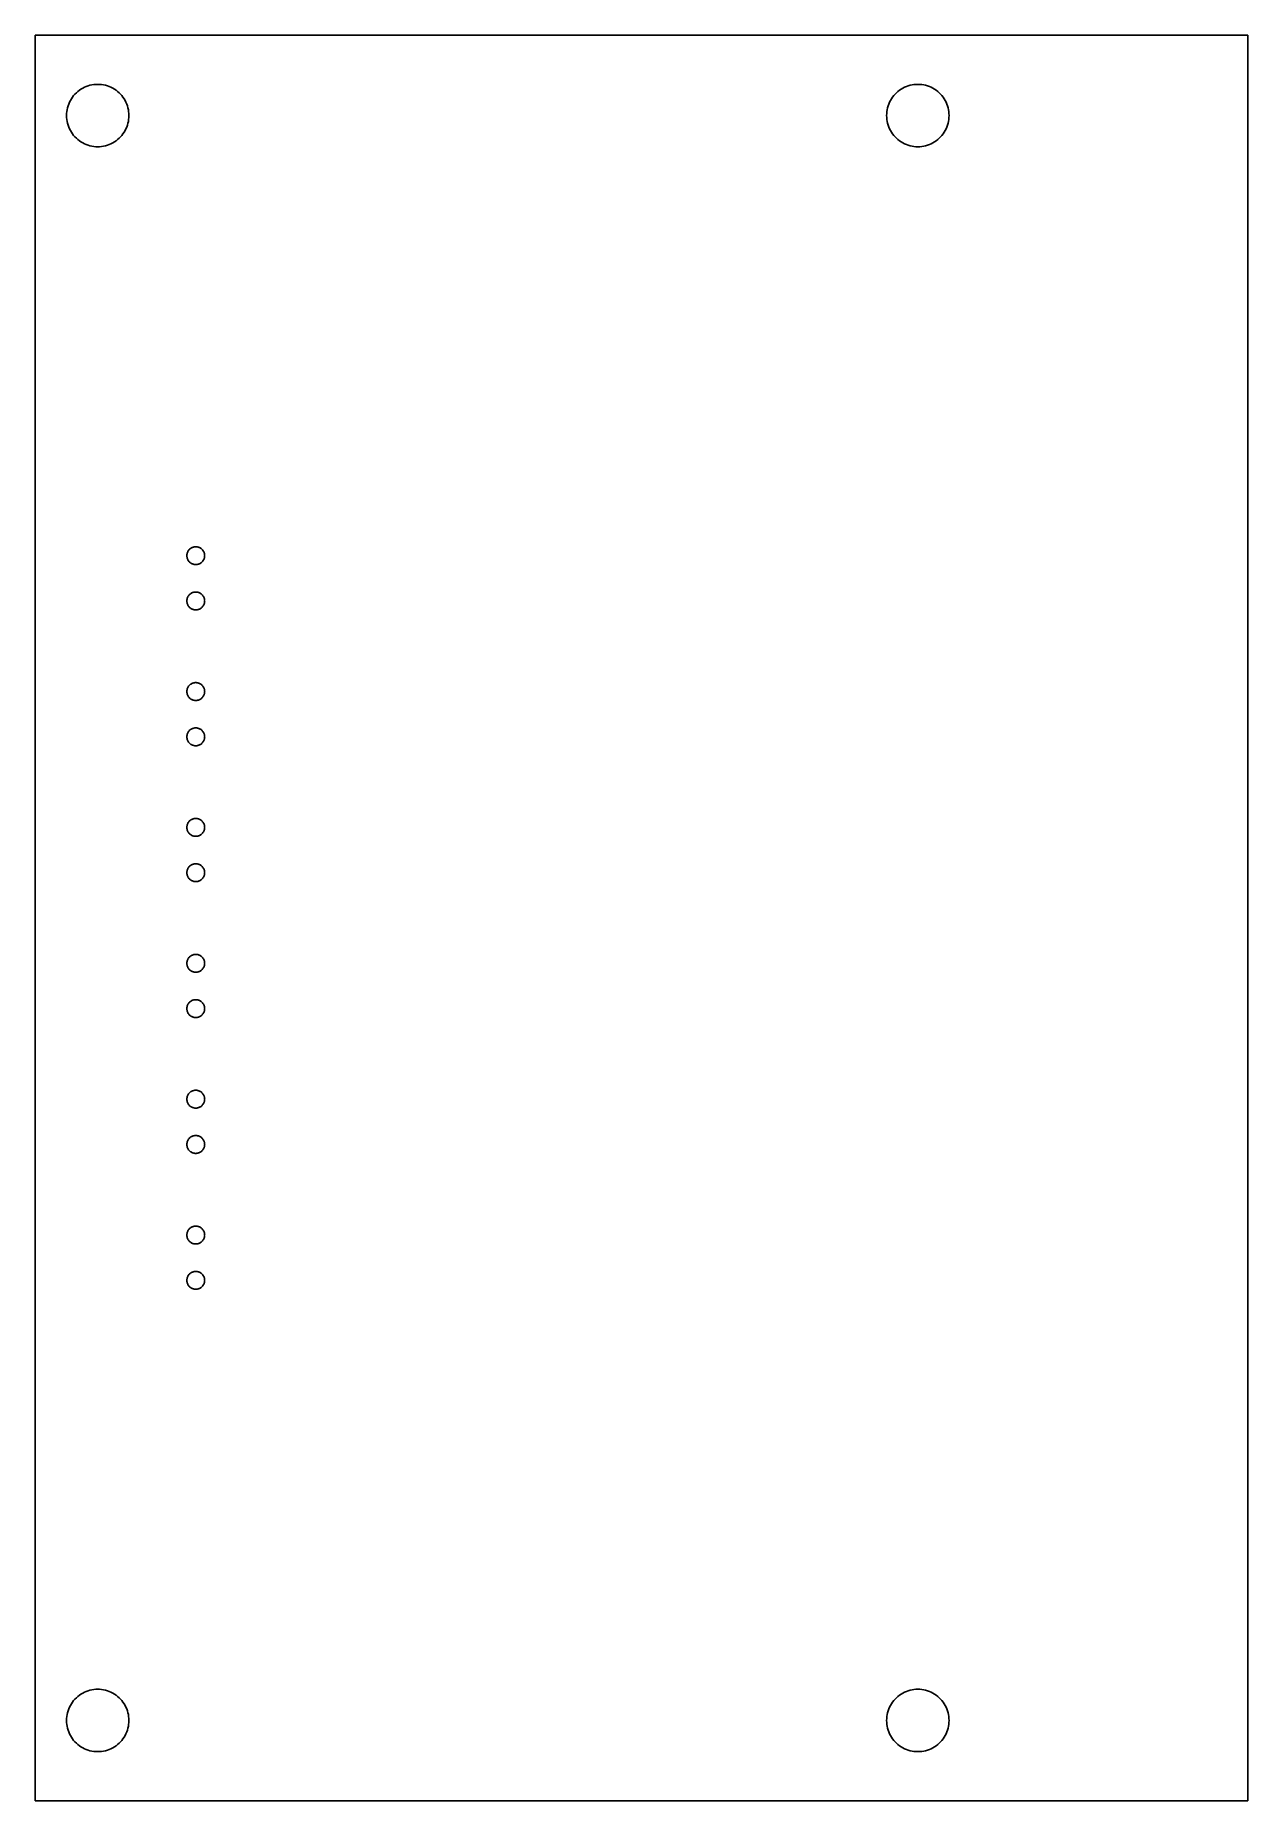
# Model space of a CAD drawing. Header units: metres. Extents: x -32.5 to 35.5, y -49.5 to 49.5.
import ezdxf

# ---------------------------------------------------------------- set-up
doc = ezdxf.new("R2010")
doc.units = ezdxf.units.M

msp = doc.modelspace()

# ---------------------------------------------------------------- linework, layer by layer
for p, q in [((35.5, 49.5), (-32.5, 49.5)), ((-32.5, 49.5), (-32.5, -49.5)), ((35.5, -49.5), (35.5, 49.5)), ((-29.9377, 46.4776), (-29.8431, 46.5335)), ((-29.8431, 46.5335), (-29.7451, 46.5834)), ((-29.7451, 46.5834), (-29.6442, 46.6271)), ((-29.6442, 46.6271), (-29.5408, 46.6643)), ((-29.5408, 46.6643), (-29.4352, 46.695)), ((-29.4352, 46.695), (-29.3279, 46.719)), ((-29.3279, 46.719), (-29.2193, 46.7362)), ((-29.2193, 46.7362), (-29.1099, 46.7465)), ((-29.1099, 46.7465), (-29, 46.75)), ((-29, 46.75), (-28.8901, 46.7465)), ((-28.8901, 46.7465), (-28.7807, 46.7362)), ((-28.7807, 46.7362), (-28.6721, 46.719)), ((-28.6721, 46.719), (-28.5648, 46.695)), ((-28.5648, 46.695), (-28.4592, 46.6643)), ((-28.4592, 46.6643), (-28.3558, 46.6271)), ((-28.3558, 46.6271), (-28.2549, 46.5834)), ((-28.2549, 46.5834), (-28.1569, 46.5335)), ((-28.1569, 46.5335), (-28.0623, 46.4776)), ((16.0623, 46.4776), (16.1569, 46.5335)), ((16.1569, 46.5335), (16.2549, 46.5834)), ((16.2549, 46.5834), (16.3558, 46.6271)), ((16.3558, 46.6271), (16.4592, 46.6643)), ((16.4592, 46.6643), (16.5648, 46.695)), ((16.5648, 46.695), (16.6721, 46.719)), ((16.6721, 46.719), (16.7807, 46.7362)), ((16.7807, 46.7362), (16.8901, 46.7465)), ((16.8901, 46.7465), (17, 46.75)), ((17, 46.75), (17.1099, 46.7465)), ((17.1099, 46.7465), (17.2193, 46.7362)), ((17.2193, 46.7362), (17.3279, 46.719)), ((17.3279, 46.719), (17.4352, 46.695)), ((17.4352, 46.695), (17.5408, 46.6643)), ((17.5408, 46.6643), (17.6442, 46.6271)), ((17.6442, 46.6271), (17.7451, 46.5834)), ((17.7451, 46.5834), (17.8431, 46.5335)), ((17.8431, 46.5335), (17.9377, 46.4776)), ((-30.695, 45.4352), (-30.6643, 45.5408)), ((-30.6643, 45.5408), (-30.6271, 45.6442)), ((-30.6271, 45.6442), (-30.5834, 45.7451)), ((-30.5834, 45.7451), (-30.5335, 45.8431)), ((-30.5335, 45.8431), (-30.4776, 45.9377)), ((-30.4776, 45.9377), (-30.4158, 46.0286)), ((-30.4158, 46.0286), (-30.3484, 46.1155)), ((-30.3484, 46.1155), (-30.2757, 46.198)), ((-30.2757, 46.198), (-30.198, 46.2757)), ((-30.198, 46.2757), (-30.1155, 46.3484)), ((-30.1155, 46.3484), (-30.0286, 46.4158)), ((-30.0286, 46.4158), (-29.9377, 46.4776)), ((-28.0623, 46.4776), (-27.9714, 46.4158)), ((-27.9714, 46.4158), (-27.8845, 46.3484)), ((-27.8845, 46.3484), (-27.802, 46.2757)), ((-27.802, 46.2757), (-27.7243, 46.198)), ((-27.7243, 46.198), (-27.6516, 46.1155)), ((-27.6516, 46.1155), (-27.5842, 46.0286)), ((-27.5842, 46.0286), (-27.5224, 45.9377)), ((-27.5224, 45.9377), (-27.4665, 45.8431)), ((-27.4665, 45.8431), (-27.4165, 45.7451)), ((-27.4165, 45.7451), (-27.3729, 45.6442)), ((-27.3729, 45.6442), (-27.3356, 45.5408)), ((-27.3356, 45.5408), (-27.305, 45.4352)), ((15.305, 45.4352), (15.3356, 45.5408)), ((15.3356, 45.5408), (15.3729, 45.6442)), ((15.3729, 45.6442), (15.4165, 45.7451)), ((15.4165, 45.7451), (15.4665, 45.8431)), ((15.4665, 45.8431), (15.5224, 45.9377)), ((15.5224, 45.9377), (15.5842, 46.0286)), ((15.5842, 46.0286), (15.6516, 46.1155)), ((15.6516, 46.1155), (15.7243, 46.198)), ((15.7243, 46.198), (15.802, 46.2757)), ((15.802, 46.2757), (15.8845, 46.3484)), ((15.8845, 46.3484), (15.9714, 46.4158)), ((15.9714, 46.4158), (16.0623, 46.4776)), ((17.9377, 46.4776), (18.0286, 46.4158)), ((18.0286, 46.4158), (18.1155, 46.3484)), ((18.1155, 46.3484), (18.198, 46.2757)), ((18.198, 46.2757), (18.2757, 46.198)), ((18.2757, 46.198), (18.3484, 46.1155)), ((18.3484, 46.1155), (18.4158, 46.0286)), ((18.4158, 46.0286), (18.4776, 45.9377)), ((18.4776, 45.9377), (18.5335, 45.8431)), ((18.5335, 45.8431), (18.5834, 45.7451)), ((18.5834, 45.7451), (18.6271, 45.6442)), ((18.6271, 45.6442), (18.6643, 45.5408)), ((18.6643, 45.5408), (18.695, 45.4352)), ((-30.75, 45), (-30.7465, 45.1099)), ((-30.7465, 44.8901), (-30.75, 45)), ((-30.7465, 45.1099), (-30.7362, 45.2193)), ((-30.7362, 44.7807), (-30.7465, 44.8901)), ((-30.7362, 45.2193), (-30.719, 45.3279)), ((-30.719, 44.6721), (-30.7362, 44.7807)), ((-30.719, 45.3279), (-30.695, 45.4352)), ((-30.695, 44.5648), (-30.719, 44.6721)), ((-30.6643, 44.4592), (-30.695, 44.5648)), ((-27.305, 44.5648), (-27.3356, 44.4592)), ((-27.305, 45.4352), (-27.281, 45.3279)), ((-27.281, 44.6721), (-27.305, 44.5648)), ((-27.281, 45.3279), (-27.2638, 45.2193)), ((-27.2638, 44.7807), (-27.281, 44.6721)), ((-27.2638, 45.2193), (-27.2534, 45.1099)), ((-27.2534, 44.8901), (-27.2638, 44.7807)), ((-27.2534, 45.1099), (-27.25, 45)), ((-27.25, 45), (-27.2534, 44.8901)), ((15.25, 45), (15.2534, 45.1099)), ((15.2534, 44.8901), (15.25, 45)), ((15.2534, 45.1099), (15.2638, 45.2193)), ((15.2638, 44.7807), (15.2534, 44.8901)), ((15.2638, 45.2193), (15.281, 45.3279)), ((15.281, 44.6721), (15.2638, 44.7807)), ((15.281, 45.3279), (15.305, 45.4352)), ((15.305, 44.5648), (15.281, 44.6721)), ((15.3356, 44.4592), (15.305, 44.5648)), ((18.695, 44.5648), (18.6643, 44.4592)), ((18.695, 45.4352), (18.719, 45.3279)), ((18.719, 44.6721), (18.695, 44.5648)), ((18.719, 45.3279), (18.7362, 45.2193)), ((18.7362, 44.7807), (18.719, 44.6721)), ((18.7362, 45.2193), (18.7465, 45.1099)), ((18.7465, 44.8901), (18.7362, 44.7807)), ((18.7465, 45.1099), (18.75, 45)), ((18.75, 45), (18.7465, 44.8901)), ((-30.6271, 44.3558), (-30.6643, 44.4592)), ((-30.5834, 44.2549), (-30.6271, 44.3558)), ((-30.5335, 44.1569), (-30.5834, 44.2549)), ((-30.4776, 44.0623), (-30.5335, 44.1569)), ((-30.4158, 43.9714), (-30.4776, 44.0623)), ((-30.3484, 43.8845), (-30.4158, 43.9714)), ((-30.2757, 43.802), (-30.3484, 43.8845)), ((-30.198, 43.7243), (-30.2757, 43.802)), ((-30.1155, 43.6516), (-30.198, 43.7243)), ((-30.0286, 43.5842), (-30.1155, 43.6516)), ((-29.9377, 43.5224), (-30.0286, 43.5842)), ((-27.9714, 43.5842), (-28.0623, 43.5224)), ((-27.8845, 43.6516), (-27.9714, 43.5842)), ((-27.802, 43.7243), (-27.8845, 43.6516)), ((-27.7243, 43.802), (-27.802, 43.7243)), ((-27.6516, 43.8845), (-27.7243, 43.802)), ((-27.5842, 43.9714), (-27.6516, 43.8845)), ((-27.5224, 44.0623), (-27.5842, 43.9714)), ((-27.4665, 44.1569), (-27.5224, 44.0623)), ((-27.4165, 44.2549), (-27.4665, 44.1569)), ((-27.3729, 44.3558), (-27.4165, 44.2549)), ((-27.3356, 44.4592), (-27.3729, 44.3558)), ((15.3729, 44.3558), (15.3356, 44.4592)), ((15.4165, 44.2549), (15.3729, 44.3558)), ((15.4665, 44.1569), (15.4165, 44.2549)), ((15.5224, 44.0623), (15.4665, 44.1569)), ((15.5842, 43.9714), (15.5224, 44.0623)), ((15.6516, 43.8845), (15.5842, 43.9714)), ((15.7243, 43.802), (15.6516, 43.8845)), ((15.802, 43.7243), (15.7243, 43.802)), ((15.8845, 43.6516), (15.802, 43.7243)), ((15.9714, 43.5842), (15.8845, 43.6516)), ((16.0623, 43.5224), (15.9714, 43.5842)), ((18.0286, 43.5842), (17.9377, 43.5224)), ((18.1155, 43.6516), (18.0286, 43.5842)), ((18.198, 43.7243), (18.1155, 43.6516)), ((18.2757, 43.802), (18.198, 43.7243)), ((18.3484, 43.8845), (18.2757, 43.802)), ((18.4158, 43.9714), (18.3484, 43.8845)), ((18.4776, 44.0623), (18.4158, 43.9714)), ((18.5335, 44.1569), (18.4776, 44.0623)), ((18.5834, 44.2549), (18.5335, 44.1569)), ((18.6271, 44.3558), (18.5834, 44.2549)), ((18.6643, 44.4592), (18.6271, 44.3558)), ((-29.8431, 43.4665), (-29.9377, 43.5224)), ((-29.7451, 43.4165), (-29.8431, 43.4665)), ((-29.6442, 43.3729), (-29.7451, 43.4165)), ((-29.5408, 43.3356), (-29.6442, 43.3729)), ((-29.4352, 43.305), (-29.5408, 43.3356)), ((-29.3279, 43.281), (-29.4352, 43.305)), ((-29.2193, 43.2638), (-29.3279, 43.281)), ((-29.1099, 43.2534), (-29.2193, 43.2638)), ((-29, 43.25), (-29.1099, 43.2534)), ((-28.8901, 43.2534), (-29, 43.25)), ((-28.7807, 43.2638), (-28.8901, 43.2534)), ((-28.6721, 43.281), (-28.7807, 43.2638)), ((-28.5648, 43.305), (-28.6721, 43.281)), ((-28.4592, 43.3356), (-28.5648, 43.305)), ((-28.3558, 43.3729), (-28.4592, 43.3356)), ((-28.2549, 43.4165), (-28.3558, 43.3729)), ((-28.1569, 43.4665), (-28.2549, 43.4165)), ((-28.0623, 43.5224), (-28.1569, 43.4665)), ((16.1569, 43.4665), (16.0623, 43.5224)), ((16.2549, 43.4165), (16.1569, 43.4665)), ((16.3558, 43.3729), (16.2549, 43.4165)), ((16.4592, 43.3356), (16.3558, 43.3729)), ((16.5648, 43.305), (16.4592, 43.3356)), ((16.6721, 43.281), (16.5648, 43.305)), ((16.7807, 43.2638), (16.6721, 43.281)), ((16.8901, 43.2534), (16.7807, 43.2638)), ((17, 43.25), (16.8901, 43.2534)), ((17.1099, 43.2534), (17, 43.25)), ((17.2193, 43.2638), (17.1099, 43.2534)), ((17.3279, 43.281), (17.2193, 43.2638)), ((17.4352, 43.305), (17.3279, 43.281)), ((17.5408, 43.3356), (17.4352, 43.305)), ((17.6442, 43.3729), (17.5408, 43.3356)), ((17.7451, 43.4165), (17.6442, 43.3729)), ((17.8431, 43.4665), (17.7451, 43.4165)), ((17.9377, 43.5224), (17.8431, 43.4665)), ((-23.6841, 20.7849), (-23.6545, 20.7955)), ((-23.6545, 20.7955), (-23.6243, 20.8043)), ((-23.6243, 20.8043), (-23.5937, 20.8111)), ((-23.5937, 20.8111), (-23.5627, 20.8161)), ((-23.5627, 20.8161), (-23.5314, 20.819)), ((-23.5314, 20.819), (-23.5, 20.82)), ((-23.5, 20.82), (-23.4686, 20.819)), ((-23.4686, 20.819), (-23.4373, 20.8161)), ((-23.4373, 20.8161), (-23.4063, 20.8111)), ((-23.4063, 20.8111), (-23.3757, 20.8043)), ((-23.3757, 20.8043), (-23.3455, 20.7955)), ((-23.3455, 20.7955), (-23.3159, 20.7849)), ((-24, 20.32), (-23.999, 20.3514)), ((-23.999, 20.2886), (-24, 20.32)), ((-23.999, 20.3514), (-23.996, 20.3827)), ((-23.996, 20.2573), (-23.999, 20.2886)), ((-23.996, 20.3827), (-23.9911, 20.4137)), ((-23.9911, 20.2263), (-23.996, 20.2573)), ((-23.9911, 20.4137), (-23.9843, 20.4443)), ((-23.9843, 20.1956), (-23.9911, 20.2263)), ((-23.9843, 20.4443), (-23.9755, 20.4745)), ((-23.9755, 20.1655), (-23.9843, 20.1956)), ((-23.9755, 20.4745), (-23.9649, 20.5041)), ((-23.9649, 20.1359), (-23.9755, 20.1655)), ((-23.9649, 20.5041), (-23.9524, 20.5329)), ((-23.9524, 20.1071), (-23.9649, 20.1359)), ((-23.9524, 20.5329), (-23.9381, 20.5609)), ((-23.9381, 20.0791), (-23.9524, 20.1071)), ((-23.9381, 20.5609), (-23.9221, 20.5879)), ((-23.9221, 20.0521), (-23.9381, 20.0791)), ((-23.9221, 20.5879), (-23.9045, 20.6139)), ((-23.9045, 20.0261), (-23.9221, 20.0521)), ((-23.9045, 20.6139), (-23.8853, 20.6387)), ((-23.8853, 20.0013), (-23.9045, 20.0261)), ((-23.8853, 20.6387), (-23.8645, 20.6623)), ((-23.8645, 19.9777), (-23.8853, 20.0013)), ((-23.8645, 20.6623), (-23.8423, 20.6845)), ((-23.8423, 19.9555), (-23.8645, 19.9777)), ((-23.8423, 20.6845), (-23.8187, 20.7052)), ((-23.8187, 19.9347), (-23.8423, 19.9555)), ((-23.8187, 20.7052), (-23.7939, 20.7245)), ((-23.7939, 19.9155), (-23.8187, 19.9347)), ((-23.7939, 20.7245), (-23.7679, 20.7422)), ((-23.7679, 19.8978), (-23.7939, 19.9155)), ((-23.7679, 20.7422), (-23.7409, 20.7581)), ((-23.7409, 19.8818), (-23.7679, 19.8978)), ((-23.7409, 20.7581), (-23.7129, 20.7724)), ((-23.7129, 19.8676), (-23.7409, 19.8818)), ((-23.7129, 20.7724), (-23.6841, 20.7849)), ((-23.6841, 19.8551), (-23.7129, 19.8676)), ((-23.6545, 19.8445), (-23.6841, 19.8551)), ((-23.6243, 19.8357), (-23.6545, 19.8445)), ((-23.5937, 19.8289), (-23.6243, 19.8357)), ((-23.5627, 19.8239), (-23.5937, 19.8289)), ((-23.5314, 19.821), (-23.5627, 19.8239)), ((-23.5, 19.82), (-23.5314, 19.821)), ((-23.4686, 19.821), (-23.5, 19.82)), ((-23.4373, 19.8239), (-23.4686, 19.821)), ((-23.4063, 19.8289), (-23.4373, 19.8239)), ((-23.3757, 19.8357), (-23.4063, 19.8289)), ((-23.3455, 19.8445), (-23.3757, 19.8357)), ((-23.3159, 19.8551), (-23.3455, 19.8445)), ((-23.3159, 20.7849), (-23.2871, 20.7724)), ((-23.2871, 19.8676), (-23.3159, 19.8551)), ((-23.2871, 20.7724), (-23.2591, 20.7581)), ((-23.2591, 19.8818), (-23.2871, 19.8676)), ((-23.2591, 20.7581), (-23.2321, 20.7422)), ((-23.2321, 19.8978), (-23.2591, 19.8818)), ((-23.2321, 20.7422), (-23.2061, 20.7245)), ((-23.2061, 19.9155), (-23.2321, 19.8978)), ((-23.2061, 20.7245), (-23.1813, 20.7052)), ((-23.1813, 19.9347), (-23.2061, 19.9155)), ((-23.1813, 20.7052), (-23.1577, 20.6845)), ((-23.1577, 19.9555), (-23.1813, 19.9347)), ((-23.1577, 20.6845), (-23.1355, 20.6623)), ((-23.1355, 19.9777), (-23.1577, 19.9555)), ((-23.1355, 20.6623), (-23.1147, 20.6387)), ((-23.1147, 20.0013), (-23.1355, 19.9777)), ((-23.1147, 20.6387), (-23.0955, 20.6139)), ((-23.0955, 20.0261), (-23.1147, 20.0013)), ((-23.0955, 20.6139), (-23.0778, 20.5879)), ((-23.0778, 20.0521), (-23.0955, 20.0261)), ((-23.0778, 20.5879), (-23.0618, 20.5609)), ((-23.0618, 20.0791), (-23.0778, 20.0521)), ((-23.0618, 20.5609), (-23.0476, 20.5329)), ((-23.0476, 20.1071), (-23.0618, 20.0791)), ((-23.0476, 20.5329), (-23.0351, 20.5041)), ((-23.0351, 20.1359), (-23.0476, 20.1071)), ((-23.0351, 20.5041), (-23.0245, 20.4745)), ((-23.0245, 20.1655), (-23.0351, 20.1359)), ((-23.0245, 20.4745), (-23.0157, 20.4443)), ((-23.0157, 20.1956), (-23.0245, 20.1655)), ((-23.0157, 20.4443), (-23.0089, 20.4137)), ((-23.0089, 20.2263), (-23.0157, 20.1956)), ((-23.0089, 20.4137), (-23.0039, 20.3827)), ((-23.0039, 20.2573), (-23.0089, 20.2263)), ((-23.0039, 20.3827), (-23.001, 20.3514)), ((-23.001, 20.2886), (-23.0039, 20.2573)), ((-23.001, 20.3514), (-23, 20.32)), ((-23, 20.32), (-23.001, 20.2886)), ((-23.999, 17.8114), (-23.996, 17.8427)), ((-23.996, 17.8427), (-23.9911, 17.8737)), ((-23.9911, 17.8737), (-23.9843, 17.9043)), ((-23.9843, 17.9043), (-23.9755, 17.9345)), ((-23.9755, 17.9345), (-23.9649, 17.9641)), ((-23.9649, 17.9641), (-23.9524, 17.9929)), ((-23.9524, 17.9929), (-23.9381, 18.0209)), ((-23.9381, 18.0209), (-23.9221, 18.0479)), ((-23.9221, 18.0479), (-23.9045, 18.0739)), ((-23.9045, 18.0739), (-23.8853, 18.0987)), ((-23.8853, 18.0987), (-23.8645, 18.1223)), ((-23.8645, 18.1223), (-23.8423, 18.1445)), ((-23.8423, 18.1445), (-23.8187, 18.1653)), ((-23.8187, 18.1653), (-23.7939, 18.1845)), ((-23.7939, 18.1845), (-23.7679, 18.2022)), ((-23.7679, 18.2022), (-23.7409, 18.2182)), ((-23.7409, 18.2182), (-23.7129, 18.2324)), ((-23.7129, 18.2324), (-23.6841, 18.2449)), ((-23.6841, 18.2449), (-23.6545, 18.2555)), ((-23.6545, 18.2555), (-23.6243, 18.2643)), ((-23.6243, 18.2643), (-23.5937, 18.2711)), ((-23.5937, 18.2711), (-23.5627, 18.276)), ((-23.5627, 18.276), (-23.5314, 18.279)), ((-23.5314, 18.279), (-23.5, 18.28)), ((-23.5, 18.28), (-23.4686, 18.279)), ((-23.4686, 18.279), (-23.4373, 18.276)), ((-23.4373, 18.276), (-23.4063, 18.2711)), ((-23.4063, 18.2711), (-23.3757, 18.2643)), ((-23.3757, 18.2643), (-23.3455, 18.2555)), ((-23.3455, 18.2555), (-23.3159, 18.2449)), ((-23.3159, 18.2449), (-23.2871, 18.2324)), ((-23.2871, 18.2324), (-23.2591, 18.2182)), ((-23.2591, 18.2182), (-23.2321, 18.2022)), ((-23.2321, 18.2022), (-23.2061, 18.1845)), ((-23.2061, 18.1845), (-23.1813, 18.1653)), ((-23.1813, 18.1653), (-23.1577, 18.1445)), ((-23.1577, 18.1445), (-23.1355, 18.1223)), ((-23.1355, 18.1223), (-23.1147, 18.0987)), ((-23.1147, 18.0987), (-23.0955, 18.0739)), ((-23.0955, 18.0739), (-23.0778, 18.0479)), ((-23.0778, 18.0479), (-23.0618, 18.0209)), ((-23.0618, 18.0209), (-23.0476, 17.9929)), ((-23.0476, 17.9929), (-23.0351, 17.9641)), ((-23.0351, 17.9641), (-23.0245, 17.9345)), ((-23.0245, 17.9345), (-23.0157, 17.9043)), ((-23.0157, 17.9043), (-23.0089, 17.8737)), ((-23.0089, 17.8737), (-23.0039, 17.8427)), ((-23.0039, 17.8427), (-23.001, 17.8114)), ((-24, 17.78), (-23.999, 17.8114)), ((-23.999, 17.7486), (-24, 17.78)), ((-23.996, 17.7173), (-23.999, 17.7486)), ((-23.9911, 17.6863), (-23.996, 17.7173)), ((-23.9843, 17.6557), (-23.9911, 17.6863)), ((-23.9755, 17.6255), (-23.9843, 17.6557)), ((-23.9649, 17.5959), (-23.9755, 17.6255)), ((-23.9524, 17.5671), (-23.9649, 17.5959)), ((-23.9381, 17.5391), (-23.9524, 17.5671)), ((-23.9221, 17.5121), (-23.9381, 17.5391)), ((-23.9045, 17.4861), (-23.9221, 17.5121)), ((-23.8853, 17.4613), (-23.9045, 17.4861)), ((-23.8645, 17.4377), (-23.8853, 17.4613)), ((-23.8423, 17.4155), (-23.8645, 17.4377)), ((-23.8187, 17.3947), (-23.8423, 17.4155)), ((-23.7939, 17.3755), (-23.8187, 17.3947)), ((-23.7679, 17.3578), (-23.7939, 17.3755)), ((-23.7409, 17.3418), (-23.7679, 17.3578)), ((-23.7129, 17.3276), (-23.7409, 17.3418)), ((-23.6841, 17.3151), (-23.7129, 17.3276)), ((-23.6545, 17.3045), (-23.6841, 17.3151)), ((-23.6243, 17.2957), (-23.6545, 17.3045)), ((-23.5937, 17.2888), (-23.6243, 17.2957)), ((-23.5627, 17.2839), (-23.5937, 17.2888)), ((-23.5314, 17.281), (-23.5627, 17.2839)), ((-23.5, 17.28), (-23.5314, 17.281)), ((-23.4686, 17.281), (-23.5, 17.28)), ((-23.4373, 17.2839), (-23.4686, 17.281)), ((-23.4063, 17.2888), (-23.4373, 17.2839)), ((-23.3757, 17.2957), (-23.4063, 17.2888)), ((-23.3455, 17.3045), (-23.3757, 17.2957)), ((-23.3159, 17.3151), (-23.3455, 17.3045)), ((-23.2871, 17.3276), (-23.3159, 17.3151)), ((-23.2591, 17.3418), (-23.2871, 17.3276)), ((-23.2321, 17.3578), (-23.2591, 17.3418)), ((-23.2061, 17.3755), (-23.2321, 17.3578)), ((-23.1813, 17.3947), (-23.2061, 17.3755)), ((-23.1577, 17.4155), (-23.1813, 17.3947)), ((-23.1355, 17.4377), (-23.1577, 17.4155)), ((-23.1147, 17.4613), (-23.1355, 17.4377)), ((-23.0955, 17.4861), (-23.1147, 17.4613)), ((-23.0778, 17.5121), (-23.0955, 17.4861)), ((-23.0618, 17.5391), (-23.0778, 17.5121)), ((-23.0476, 17.5671), (-23.0618, 17.5391)), ((-23.0351, 17.5959), (-23.0476, 17.5671)), ((-23.0245, 17.6255), (-23.0351, 17.5959)), ((-23.0157, 17.6557), (-23.0245, 17.6255)), ((-23.0089, 17.6863), (-23.0157, 17.6557)), ((-23.0039, 17.7173), (-23.0089, 17.6863)), ((-23.001, 17.7486), (-23.0039, 17.7173)), ((-23.001, 17.8114), (-23, 17.78)), ((-23, 17.78), (-23.001, 17.7486)), ((-23.9755, 12.8545), (-23.9649, 12.884)), ((-23.9649, 12.884), (-23.9524, 12.9129)), ((-23.9524, 12.9129), (-23.9381, 12.9409)), ((-23.9381, 12.9409), (-23.9221, 12.9679)), ((-23.9221, 12.9679), (-23.9045, 12.9939)), ((-23.9045, 12.9939), (-23.8853, 13.0187)), ((-23.8853, 13.0187), (-23.8645, 13.0423)), ((-23.8645, 13.0423), (-23.8423, 13.0645)), ((-23.8423, 13.0645), (-23.8187, 13.0853)), ((-23.8187, 13.0853), (-23.7939, 13.1045)), ((-23.7939, 13.1045), (-23.7679, 13.1222)), ((-23.7679, 13.1222), (-23.7409, 13.1382)), ((-23.7409, 13.1382), (-23.7129, 13.1524)), ((-23.7129, 13.1524), (-23.6841, 13.1649)), ((-23.6841, 13.1649), (-23.6545, 13.1755)), ((-23.6545, 13.1755), (-23.6243, 13.1843)), ((-23.6243, 13.1843), (-23.5937, 13.1911)), ((-23.5937, 13.1911), (-23.5627, 13.196)), ((-23.5627, 13.196), (-23.5314, 13.199)), ((-23.5314, 13.199), (-23.5, 13.2)), ((-23.5, 13.2), (-23.4686, 13.199)), ((-23.4686, 13.199), (-23.4373, 13.196)), ((-23.4373, 13.196), (-23.4063, 13.1911)), ((-23.4063, 13.1911), (-23.3757, 13.1843)), ((-23.3757, 13.1843), (-23.3455, 13.1755)), ((-23.3455, 13.1755), (-23.3159, 13.1649)), ((-23.3159, 13.1649), (-23.2871, 13.1524)), ((-23.2871, 13.1524), (-23.2591, 13.1382)), ((-23.2591, 13.1382), (-23.2321, 13.1222)), ((-23.2321, 13.1222), (-23.2061, 13.1045)), ((-23.2061, 13.1045), (-23.1813, 13.0853)), ((-23.1813, 13.0853), (-23.1577, 13.0645)), ((-23.1577, 13.0645), (-23.1355, 13.0423)), ((-23.1355, 13.0423), (-23.1147, 13.0187)), ((-23.1147, 13.0187), (-23.0955, 12.9939)), ((-23.0955, 12.9939), (-23.0778, 12.9679)), ((-23.0778, 12.9679), (-23.0618, 12.9409)), ((-23.0618, 12.9409), (-23.0476, 12.9129)), ((-23.0476, 12.9129), (-23.0351, 12.884)), ((-23.0351, 12.884), (-23.0245, 12.8545)), ((-24, 12.7), (-23.999, 12.7314)), ((-23.999, 12.6686), (-24, 12.7)), ((-23.999, 12.7314), (-23.996, 12.7627)), ((-23.996, 12.6373), (-23.999, 12.6686)), ((-23.996, 12.7627), (-23.9911, 12.7937)), ((-23.9911, 12.6063), (-23.996, 12.6373)), ((-23.9911, 12.7937), (-23.9843, 12.8243)), ((-23.9843, 12.5757), (-23.9911, 12.6063)), ((-23.9843, 12.8243), (-23.9755, 12.8545)), ((-23.9755, 12.5455), (-23.9843, 12.5757)), ((-23.9649, 12.5159), (-23.9755, 12.5455)), ((-23.9524, 12.4871), (-23.9649, 12.5159)), ((-23.9381, 12.4591), (-23.9524, 12.4871)), ((-23.9221, 12.4321), (-23.9381, 12.4591)), ((-23.9045, 12.4061), (-23.9221, 12.4321)), ((-23.8853, 12.3813), (-23.9045, 12.4061)), ((-23.8645, 12.3577), (-23.8853, 12.3813)), ((-23.8423, 12.3355), (-23.8645, 12.3577)), ((-23.8187, 12.3147), (-23.8423, 12.3355)), ((-23.7939, 12.2955), (-23.8187, 12.3147)), ((-23.7679, 12.2778), (-23.7939, 12.2955)), ((-23.7409, 12.2618), (-23.7679, 12.2778)), ((-23.7129, 12.2476), (-23.7409, 12.2618)), ((-23.6841, 12.2351), (-23.7129, 12.2476)), ((-23.6545, 12.2245), (-23.6841, 12.2351)), ((-23.6243, 12.2157), (-23.6545, 12.2245)), ((-23.5937, 12.2088), (-23.6243, 12.2157)), ((-23.5627, 12.2039), (-23.5937, 12.2088)), ((-23.5314, 12.201), (-23.5627, 12.2039)), ((-23.5, 12.2), (-23.5314, 12.201)), ((-23.4686, 12.201), (-23.5, 12.2)), ((-23.4373, 12.2039), (-23.4686, 12.201)), ((-23.4063, 12.2088), (-23.4373, 12.2039)), ((-23.3757, 12.2157), (-23.4063, 12.2088)), ((-23.3455, 12.2245), (-23.3757, 12.2157)), ((-23.3159, 12.2351), (-23.3455, 12.2245)), ((-23.2871, 12.2476), (-23.3159, 12.2351)), ((-23.2591, 12.2618), (-23.2871, 12.2476)), ((-23.2321, 12.2778), (-23.2591, 12.2618)), ((-23.2061, 12.2955), (-23.2321, 12.2778)), ((-23.1813, 12.3147), (-23.2061, 12.2955)), ((-23.1577, 12.3355), (-23.1813, 12.3147)), ((-23.1355, 12.3577), (-23.1577, 12.3355)), ((-23.1147, 12.3813), (-23.1355, 12.3577)), ((-23.0955, 12.4061), (-23.1147, 12.3813)), ((-23.0778, 12.4321), (-23.0955, 12.4061)), ((-23.0618, 12.4591), (-23.0778, 12.4321)), ((-23.0476, 12.4871), (-23.0618, 12.4591)), ((-23.0351, 12.5159), (-23.0476, 12.4871)), ((-23.0245, 12.5455), (-23.0351, 12.5159)), ((-23.0245, 12.8545), (-23.0157, 12.8243)), ((-23.0157, 12.5757), (-23.0245, 12.5455)), ((-23.0157, 12.8243), (-23.0089, 12.7937)), ((-23.0089, 12.6063), (-23.0157, 12.5757)), ((-23.0089, 12.7937), (-23.0039, 12.7627)), ((-23.0039, 12.6373), (-23.0089, 12.6063)), ((-23.0039, 12.7627), (-23.001, 12.7314)), ((-23.001, 12.6686), (-23.0039, 12.6373)), ((-23.001, 12.7314), (-23, 12.7)), ((-23, 12.7), (-23.001, 12.6686)), ((-24, 10.16), (-23.999, 10.1914)), ((-23.999, 10.1286), (-24, 10.16)), ((-23.999, 10.1914), (-23.996, 10.2227)), ((-23.996, 10.0973), (-23.999, 10.1286)), ((-23.996, 10.2227), (-23.9911, 10.2537)), ((-23.9911, 10.0663), (-23.996, 10.0973)), ((-23.9911, 10.2537), (-23.9843, 10.2843)), ((-23.9843, 10.0356), (-23.9911, 10.0663)), ((-23.9843, 10.2843), (-23.9755, 10.3145)), ((-23.9755, 10.0055), (-23.9843, 10.0356)), ((-23.9755, 10.3145), (-23.9649, 10.3441)), ((-23.9649, 9.97594), (-23.9755, 10.0055)), ((-23.9649, 10.3441), (-23.9524, 10.3729)), ((-23.9524, 9.9471), (-23.9649, 9.97594)), ((-23.9524, 10.3729), (-23.9381, 10.4009)), ((-23.9381, 9.91911), (-23.9524, 9.9471)), ((-23.9381, 10.4009), (-23.9221, 10.4279)), ((-23.9221, 9.89207), (-23.9381, 9.91911)), ((-23.9221, 10.4279), (-23.9045, 10.4539)), ((-23.9045, 10.4539), (-23.8853, 10.4787)), ((-23.8853, 10.4787), (-23.8645, 10.5023)), ((-23.8645, 10.5023), (-23.8423, 10.5245)), ((-23.8423, 10.5245), (-23.8187, 10.5452)), ((-23.8187, 10.5452), (-23.7939, 10.5645)), ((-23.7939, 10.5645), (-23.7679, 10.5822)), ((-23.7679, 10.5822), (-23.7409, 10.5981)), ((-23.7409, 10.5981), (-23.7129, 10.6124)), ((-23.7129, 10.6124), (-23.6841, 10.6249)), ((-23.6841, 10.6249), (-23.6545, 10.6355)), ((-23.6545, 10.6355), (-23.6243, 10.6443)), ((-23.6243, 10.6443), (-23.5937, 10.6511)), ((-23.5937, 10.6511), (-23.5627, 10.6561)), ((-23.5627, 10.6561), (-23.5314, 10.659)), ((-23.5314, 10.659), (-23.5, 10.66)), ((-23.5, 10.66), (-23.4686, 10.659)), ((-23.4686, 10.659), (-23.4373, 10.6561)), ((-23.4373, 10.6561), (-23.4063, 10.6511)), ((-23.4063, 10.6511), (-23.3757, 10.6443)), ((-23.3757, 10.6443), (-23.3455, 10.6355)), ((-23.3455, 10.6355), (-23.3159, 10.6249)), ((-23.3159, 10.6249), (-23.2871, 10.6124)), ((-23.2871, 10.6124), (-23.2591, 10.5981)), ((-23.2591, 10.5981), (-23.2321, 10.5822)), ((-23.2321, 10.5822), (-23.2061, 10.5645)), ((-23.2061, 10.5645), (-23.1813, 10.5452)), ((-23.1813, 10.5452), (-23.1577, 10.5245)), ((-23.1577, 10.5245), (-23.1355, 10.5023)), ((-23.1355, 10.5023), (-23.1147, 10.4787)), ((-23.1147, 10.4787), (-23.0955, 10.4539)), ((-23.0955, 10.4539), (-23.0778, 10.4279)), ((-23.0778, 10.4279), (-23.0618, 10.4009)), ((-23.0618, 9.91911), (-23.0778, 9.89207)), ((-23.0618, 10.4009), (-23.0476, 10.3729)), ((-23.0476, 9.9471), (-23.0618, 9.91911)), ((-23.0476, 10.3729), (-23.0351, 10.3441)), ((-23.0351, 9.97594), (-23.0476, 9.9471)), ((-23.0351, 10.3441), (-23.0245, 10.3145)), ((-23.0245, 10.0055), (-23.0351, 9.97594)), ((-23.0245, 10.3145), (-23.0157, 10.2843)), ((-23.0157, 10.0356), (-23.0245, 10.0055)), ((-23.0157, 10.2843), (-23.0089, 10.2537)), ((-23.0089, 10.0663), (-23.0157, 10.0356)), ((-23.0089, 10.2537), (-23.0039, 10.2227)), ((-23.0039, 10.0973), (-23.0089, 10.0663)), ((-23.0039, 10.2227), (-23.001, 10.1914)), ((-23.001, 10.1286), (-23.0039, 10.0973)), ((-23.001, 10.1914), (-23, 10.16)), ((-23, 10.16), (-23.001, 10.1286)), ((-23.9045, 9.8661), (-23.9221, 9.89207)), ((-23.8853, 9.84128), (-23.9045, 9.8661)), ((-23.8645, 9.81772), (-23.8853, 9.84128)), ((-23.8423, 9.7955), (-23.8645, 9.81772)), ((-23.8187, 9.77473), (-23.8423, 9.7955)), ((-23.7939, 9.75548), (-23.8187, 9.77473)), ((-23.7679, 9.73782), (-23.7939, 9.75548)), ((-23.7409, 9.72183), (-23.7679, 9.73782)), ((-23.7129, 9.70758), (-23.7409, 9.72183)), ((-23.6841, 9.6951), (-23.7129, 9.70758)), ((-23.6545, 9.68446), (-23.6841, 9.6951)), ((-23.6243, 9.6757), (-23.6545, 9.68446)), ((-23.5937, 9.66885), (-23.6243, 9.6757)), ((-23.5627, 9.66394), (-23.5937, 9.66885)), ((-23.5314, 9.66098), (-23.5627, 9.66394)), ((-23.5, 9.65999), (-23.5314, 9.66098)), ((-23.4686, 9.66098), (-23.5, 9.65999)), ((-23.4373, 9.66394), (-23.4686, 9.66098)), ((-23.4063, 9.66885), (-23.4373, 9.66394)), ((-23.3757, 9.6757), (-23.4063, 9.66885)), ((-23.3455, 9.68446), (-23.3757, 9.6757)), ((-23.3159, 9.6951), (-23.3455, 9.68446)), ((-23.2871, 9.70758), (-23.3159, 9.6951)), ((-23.2591, 9.72183), (-23.2871, 9.70758)), ((-23.2321, 9.73782), (-23.2591, 9.72183)), ((-23.2061, 9.75548), (-23.2321, 9.73782)), ((-23.1813, 9.77473), (-23.2061, 9.75548)), ((-23.1577, 9.7955), (-23.1813, 9.77473)), ((-23.1355, 9.81772), (-23.1577, 9.7955)), ((-23.1147, 9.84128), (-23.1355, 9.81772)), ((-23.0955, 9.8661), (-23.1147, 9.84128)), ((-23.0778, 9.89207), (-23.0955, 9.8661)), ((-24, 5.07999), (-23.999, 5.11139)), ((-23.999, 5.0486), (-24, 5.07999)), ((-23.999, 5.11139), (-23.996, 5.14265)), ((-23.996, 5.01733), (-23.999, 5.0486)), ((-23.996, 5.14265), (-23.9911, 5.17368)), ((-23.9911, 4.9863), (-23.996, 5.01733)), ((-23.9911, 5.17368), (-23.9843, 5.20433)), ((-23.9843, 4.95564), (-23.9911, 4.9863)), ((-23.9843, 5.20433), (-23.9755, 5.2345)), ((-23.9755, 4.92549), (-23.9843, 4.95564)), ((-23.9755, 5.2345), (-23.9649, 5.26405)), ((-23.9649, 5.26405), (-23.9524, 5.29288)), ((-23.9524, 5.29288), (-23.9381, 5.32086)), ((-23.9381, 5.32086), (-23.9221, 5.3479)), ((-23.9221, 5.3479), (-23.9045, 5.37389)), ((-23.9045, 5.37389), (-23.8853, 5.3987)), ((-23.8853, 5.3987), (-23.8645, 5.42227)), ((-23.8645, 5.42227), (-23.8423, 5.44447)), ((-23.8423, 5.44447), (-23.8187, 5.46526)), ((-23.8187, 5.46526), (-23.7939, 5.4845)), ((-23.7939, 5.4845), (-23.7679, 5.50215)), ((-23.7679, 5.50215), (-23.7409, 5.51814)), ((-23.7409, 5.51814), (-23.7129, 5.53241)), ((-23.7129, 5.53241), (-23.6841, 5.54488)), ((-23.6841, 5.54488), (-23.6545, 5.55553)), ((-23.6545, 5.55553), (-23.6243, 5.56429)), ((-23.6243, 5.56429), (-23.5937, 5.57114)), ((-23.5937, 5.57114), (-23.5627, 5.57605)), ((-23.5627, 5.57605), (-23.5314, 5.57901)), ((-23.5314, 5.57901), (-23.5, 5.57999)), ((-23.5, 5.57999), (-23.4686, 5.57901)), ((-23.4686, 5.57901), (-23.4373, 5.57605)), ((-23.4373, 5.57605), (-23.4063, 5.57114)), ((-23.4063, 5.57114), (-23.3757, 5.56429)), ((-23.3757, 5.56429), (-23.3455, 5.55553)), ((-23.3455, 5.55553), (-23.3159, 5.54488)), ((-23.3159, 5.54488), (-23.2871, 5.53241)), ((-23.2871, 5.53241), (-23.2591, 5.51814)), ((-23.2591, 5.51814), (-23.2321, 5.50215)), ((-23.2321, 5.50215), (-23.2061, 5.4845)), ((-23.2061, 5.4845), (-23.1813, 5.46526)), ((-23.1813, 5.46526), (-23.1577, 5.44447)), ((-23.1577, 5.44447), (-23.1355, 5.42227)), ((-23.1355, 5.42227), (-23.1147, 5.3987)), ((-23.1147, 5.3987), (-23.0955, 5.37389)), ((-23.0955, 5.37389), (-23.0778, 5.3479)), ((-23.0778, 5.3479), (-23.0618, 5.32086)), ((-23.0618, 5.32086), (-23.0476, 5.29288)), ((-23.0476, 5.29288), (-23.0351, 5.26405)), ((-23.0351, 5.26405), (-23.0245, 5.2345)), ((-23.0245, 5.2345), (-23.0157, 5.20433)), ((-23.0157, 4.95564), (-23.0245, 4.92549)), ((-23.0157, 5.20433), (-23.0089, 5.17368)), ((-23.0089, 4.9863), (-23.0157, 4.95564)), ((-23.0089, 5.17368), (-23.0039, 5.14265)), ((-23.0039, 5.01733), (-23.0089, 4.9863)), ((-23.0039, 5.14265), (-23.001, 5.11139)), ((-23.001, 5.0486), (-23.0039, 5.01733)), ((-23.001, 5.11139), (-23, 5.07999)), ((-23, 5.07999), (-23.001, 5.0486)), ((-23.9649, 4.89594), (-23.9755, 4.92549)), ((-23.9524, 4.86711), (-23.9649, 4.89594)), ((-23.9381, 4.83911), (-23.9524, 4.86711)), ((-23.9221, 4.81207), (-23.9381, 4.83911)), ((-23.9045, 4.7861), (-23.9221, 4.81207)), ((-23.8853, 4.76128), (-23.9045, 4.7861)), ((-23.8645, 4.73772), (-23.8853, 4.76128)), ((-23.8423, 4.71552), (-23.8645, 4.73772)), ((-23.8187, 4.69473), (-23.8423, 4.71552)), ((-23.7939, 4.67549), (-23.8187, 4.69473)), ((-23.7679, 4.65784), (-23.7939, 4.67549)), ((-23.7409, 4.64185), (-23.7679, 4.65784)), ((-23.7129, 4.62758), (-23.7409, 4.64185)), ((-23.6841, 4.61511), (-23.7129, 4.62758)), ((-23.6545, 4.60446), (-23.6841, 4.61511)), ((-23.6243, 4.5957), (-23.6545, 4.60446)), ((-23.5937, 4.58885), (-23.6243, 4.5957)), ((-23.5627, 4.58394), (-23.5937, 4.58885)), ((-23.5314, 4.58098), (-23.5627, 4.58394)), ((-23.5, 4.57999), (-23.5314, 4.58098)), ((-23.4686, 4.58098), (-23.5, 4.57999)), ((-23.4373, 4.58394), (-23.4686, 4.58098)), ((-23.4063, 4.58885), (-23.4373, 4.58394)), ((-23.3757, 4.5957), (-23.4063, 4.58885)), ((-23.3455, 4.60446), (-23.3757, 4.5957)), ((-23.3159, 4.61511), (-23.3455, 4.60446)), ((-23.2871, 4.62758), (-23.3159, 4.61511)), ((-23.2591, 4.64185), (-23.2871, 4.62758)), ((-23.2321, 4.65784), (-23.2591, 4.64185)), ((-23.2061, 4.67549), (-23.2321, 4.65784)), ((-23.1813, 4.69473), (-23.2061, 4.67549)), ((-23.1577, 4.71552), (-23.1813, 4.69473)), ((-23.1355, 4.73772), (-23.1577, 4.71552)), ((-23.1147, 4.76128), (-23.1355, 4.73772)), ((-23.0955, 4.7861), (-23.1147, 4.76128)), ((-23.0778, 4.81207), (-23.0955, 4.7861)), ((-23.0618, 4.83911), (-23.0778, 4.81207)), ((-23.0476, 4.86711), (-23.0618, 4.83911)), ((-23.0351, 4.89594), (-23.0476, 4.86711)), ((-23.0245, 4.92549), (-23.0351, 4.89594)), ((-23.7679, 2.96216), (-23.7409, 2.97815)), ((-23.7409, 2.97815), (-23.7129, 2.9924)), ((-23.7129, 2.9924), (-23.6841, 3.00488)), ((-23.6841, 3.00488), (-23.6545, 3.01552)), ((-23.6545, 3.01552), (-23.6243, 3.02429)), ((-23.6243, 3.02429), (-23.5937, 3.03114)), ((-23.5937, 3.03114), (-23.5627, 3.03606)), ((-23.5627, 3.03606), (-23.5314, 3.039)), ((-23.5314, 3.039), (-23.5, 3.03999)), ((-23.5, 3.03999), (-23.4686, 3.039)), ((-23.4686, 3.039), (-23.4373, 3.03606)), ((-23.4373, 3.03606), (-23.4063, 3.03114)), ((-23.4063, 3.03114), (-23.3757, 3.02429)), ((-23.3757, 3.02429), (-23.3455, 3.01552)), ((-23.3455, 3.01552), (-23.3159, 3.00488)), ((-23.3159, 3.00488), (-23.2871, 2.9924)), ((-23.2871, 2.9924), (-23.2591, 2.97815)), ((-23.2591, 2.97815), (-23.2321, 2.96216)), ((-24, 2.53999), (-23.999, 2.5714)), ((-23.999, 2.50859), (-24, 2.53999)), ((-23.999, 2.5714), (-23.996, 2.60266)), ((-23.996, 2.47733), (-23.999, 2.50859)), ((-23.996, 2.60266), (-23.9911, 2.63368)), ((-23.9911, 2.4463), (-23.996, 2.47733)), ((-23.9911, 2.63368), (-23.9843, 2.66434)), ((-23.9843, 2.41565), (-23.9911, 2.4463)), ((-23.9843, 2.66434), (-23.9755, 2.6945)), ((-23.9755, 2.38548), (-23.9843, 2.41565)), ((-23.9755, 2.6945), (-23.9649, 2.72406)), ((-23.9649, 2.35593), (-23.9755, 2.38548)), ((-23.9649, 2.72406), (-23.9524, 2.75288)), ((-23.9524, 2.3271), (-23.9649, 2.35593)), ((-23.9524, 2.75288), (-23.9381, 2.78087)), ((-23.9381, 2.29912), (-23.9524, 2.3271)), ((-23.9381, 2.78087), (-23.9221, 2.80791)), ((-23.9221, 2.27208), (-23.9381, 2.29912)), ((-23.9221, 2.80791), (-23.9045, 2.83389)), ((-23.9045, 2.24609), (-23.9221, 2.27208)), ((-23.9045, 2.83389), (-23.8853, 2.8587)), ((-23.8853, 2.22128), (-23.9045, 2.24609)), ((-23.8853, 2.8587), (-23.8645, 2.88226)), ((-23.8645, 2.19772), (-23.8853, 2.22128)), ((-23.8645, 2.88226), (-23.8423, 2.90448)), ((-23.8423, 2.17551), (-23.8645, 2.19772)), ((-23.8423, 2.90448), (-23.8187, 2.92525)), ((-23.8187, 2.15474), (-23.8423, 2.17551)), ((-23.8187, 2.92525), (-23.7939, 2.9445)), ((-23.7939, 2.13548), (-23.8187, 2.15474)), ((-23.7939, 2.9445), (-23.7679, 2.96216)), ((-23.7679, 2.11783), (-23.7939, 2.13548)), ((-23.7409, 2.10184), (-23.7679, 2.11783)), ((-23.7129, 2.08759), (-23.7409, 2.10184)), ((-23.6841, 2.0751), (-23.7129, 2.08759)), ((-23.6545, 2.06447), (-23.6841, 2.0751)), ((-23.6243, 2.05569), (-23.6545, 2.06447)), ((-23.5937, 2.04884), (-23.6243, 2.05569)), ((-23.5627, 2.04393), (-23.5937, 2.04884)), ((-23.5314, 2.04099), (-23.5627, 2.04393)), ((-23.5, 2.03999), (-23.5314, 2.04099)), ((-23.4686, 2.04099), (-23.5, 2.03999)), ((-23.4373, 2.04393), (-23.4686, 2.04099)), ((-23.4063, 2.04884), (-23.4373, 2.04393)), ((-23.3757, 2.05569), (-23.4063, 2.04884)), ((-23.3455, 2.06447), (-23.3757, 2.05569)), ((-23.3159, 2.0751), (-23.3455, 2.06447)), ((-23.2871, 2.08759), (-23.3159, 2.0751)), ((-23.2591, 2.10184), (-23.2871, 2.08759)), ((-23.2321, 2.11783), (-23.2591, 2.10184)), ((-23.2321, 2.96216), (-23.2061, 2.9445)), ((-23.2061, 2.13548), (-23.2321, 2.11783)), ((-23.2061, 2.9445), (-23.1813, 2.92525)), ((-23.1813, 2.15474), (-23.2061, 2.13548)), ((-23.1813, 2.92525), (-23.1577, 2.90448)), ((-23.1577, 2.17551), (-23.1813, 2.15474)), ((-23.1577, 2.90448), (-23.1355, 2.88226)), ((-23.1355, 2.19772), (-23.1577, 2.17551)), ((-23.1355, 2.88226), (-23.1147, 2.8587)), ((-23.1147, 2.22128), (-23.1355, 2.19772)), ((-23.1147, 2.8587), (-23.0955, 2.83389)), ((-23.0955, 2.24609), (-23.1147, 2.22128)), ((-23.0955, 2.83389), (-23.0778, 2.80791)), ((-23.0778, 2.27208), (-23.0955, 2.24609)), ((-23.0778, 2.80791), (-23.0618, 2.78087)), ((-23.0618, 2.29912), (-23.0778, 2.27208)), ((-23.0618, 2.78087), (-23.0476, 2.75288)), ((-23.0476, 2.3271), (-23.0618, 2.29912)), ((-23.0476, 2.75288), (-23.0351, 2.72406)), ((-23.0351, 2.35593), (-23.0476, 2.3271)), ((-23.0351, 2.72406), (-23.0245, 2.6945)), ((-23.0245, 2.38548), (-23.0351, 2.35593)), ((-23.0245, 2.6945), (-23.0157, 2.66434)), ((-23.0157, 2.41565), (-23.0245, 2.38548)), ((-23.0157, 2.66434), (-23.0089, 2.63368)), ((-23.0089, 2.4463), (-23.0157, 2.41565)), ((-23.0089, 2.63368), (-23.0039, 2.60266)), ((-23.0039, 2.47733), (-23.0089, 2.4463)), ((-23.0039, 2.60266), (-23.001, 2.5714)), ((-23.001, 2.50859), (-23.0039, 2.47733)), ((-23.001, 2.5714), (-23, 2.53999)), ((-23, 2.53999), (-23.001, 2.50859)), ((-24, -2.53999), (-23.999, -2.50859)), ((-23.999, -2.57138), (-24, -2.53999)), ((-23.999, -2.50859), (-23.996, -2.47733)), ((-23.996, -2.60266), (-23.999, -2.57138)), ((-23.996, -2.47733), (-23.9911, -2.4463)), ((-23.9911, -2.63368), (-23.996, -2.60266)), ((-23.9911, -2.4463), (-23.9843, -2.41565)), ((-23.9843, -2.66434), (-23.9911, -2.63368)), ((-23.9843, -2.41565), (-23.9755, -2.38548)), ((-23.9755, -2.6945), (-23.9843, -2.66434)), ((-23.9755, -2.38548), (-23.9649, -2.35593)), ((-23.9649, -2.72406), (-23.9755, -2.6945)), ((-23.9649, -2.35593), (-23.9524, -2.3271)), ((-23.9524, -2.75288), (-23.9649, -2.72406)), ((-23.9524, -2.3271), (-23.9381, -2.29912)), ((-23.9381, -2.78087), (-23.9524, -2.75288)), ((-23.9381, -2.29912), (-23.9221, -2.27208)), ((-23.9221, -2.80791), (-23.9381, -2.78087)), ((-23.9221, -2.27208), (-23.9045, -2.24609)), ((-23.9045, -2.83388), (-23.9221, -2.80791)), ((-23.9045, -2.24609), (-23.8853, -2.22128)), ((-23.8853, -2.8587), (-23.9045, -2.83388)), ((-23.8853, -2.22128), (-23.8645, -2.19772)), ((-23.8645, -2.88226), (-23.8853, -2.8587)), ((-23.8645, -2.19772), (-23.8423, -2.17551)), ((-23.8423, -2.90448), (-23.8645, -2.88226)), ((-23.8423, -2.17551), (-23.8187, -2.15474)), ((-23.8187, -2.92525), (-23.8423, -2.90448)), ((-23.8187, -2.15474), (-23.7939, -2.13548)), ((-23.7939, -2.9445), (-23.8187, -2.92525)), ((-23.7939, -2.13548), (-23.7679, -2.11783)), ((-23.7679, -2.96216), (-23.7939, -2.9445)), ((-23.7679, -2.11783), (-23.7409, -2.10184)), ((-23.7409, -2.97815), (-23.7679, -2.96216)), ((-23.7409, -2.10184), (-23.7129, -2.08759)), ((-23.7129, -2.08759), (-23.6841, -2.0751)), ((-23.6841, -2.0751), (-23.6545, -2.06447)), ((-23.6545, -2.06447), (-23.6243, -2.05569)), ((-23.6243, -2.05569), (-23.5937, -2.04884)), ((-23.5937, -2.04884), (-23.5627, -2.04393)), ((-23.5627, -2.04393), (-23.5314, -2.04099)), ((-23.5314, -2.04099), (-23.5, -2.03999)), ((-23.5, -2.03999), (-23.4686, -2.04099)), ((-23.4686, -2.04099), (-23.4373, -2.04393)), ((-23.4373, -2.04393), (-23.4063, -2.04884)), ((-23.4063, -2.04884), (-23.3757, -2.05569)), ((-23.3757, -2.05569), (-23.3455, -2.06447)), ((-23.3455, -2.06447), (-23.3159, -2.0751)), ((-23.3159, -2.0751), (-23.2871, -2.08759)), ((-23.2871, -2.08759), (-23.2591, -2.10184)), ((-23.2591, -2.10184), (-23.2321, -2.11783)), ((-23.2321, -2.96216), (-23.2591, -2.97815)), ((-23.2321, -2.11783), (-23.2061, -2.13548)), ((-23.2061, -2.9445), (-23.2321, -2.96216)), ((-23.2061, -2.13548), (-23.1813, -2.15474)), ((-23.1813, -2.92525), (-23.2061, -2.9445)), ((-23.1813, -2.15474), (-23.1577, -2.17551)), ((-23.1577, -2.90448), (-23.1813, -2.92525)), ((-23.1577, -2.17551), (-23.1355, -2.19772)), ((-23.1355, -2.88226), (-23.1577, -2.90448)), ((-23.1355, -2.19772), (-23.1147, -2.22128)), ((-23.1147, -2.8587), (-23.1355, -2.88226)), ((-23.1147, -2.22128), (-23.0955, -2.24609)), ((-23.0955, -2.83388), (-23.1147, -2.8587)), ((-23.0955, -2.24609), (-23.0778, -2.27208)), ((-23.0778, -2.80791), (-23.0955, -2.83388)), ((-23.0778, -2.27208), (-23.0618, -2.29912)), ((-23.0618, -2.78087), (-23.0778, -2.80791)), ((-23.0618, -2.29912), (-23.0476, -2.3271)), ((-23.0476, -2.75288), (-23.0618, -2.78087)), ((-23.0476, -2.3271), (-23.0351, -2.35593)), ((-23.0351, -2.72406), (-23.0476, -2.75288)), ((-23.0351, -2.35593), (-23.0245, -2.38548)), ((-23.0245, -2.6945), (-23.0351, -2.72406)), ((-23.0245, -2.38548), (-23.0157, -2.41565)), ((-23.0157, -2.66434), (-23.0245, -2.6945)), ((-23.0157, -2.41565), (-23.0089, -2.4463)), ((-23.0089, -2.63368), (-23.0157, -2.66434)), ((-23.0089, -2.4463), (-23.0039, -2.47733)), ((-23.0039, -2.60266), (-23.0089, -2.63368)), ((-23.0039, -2.47733), (-23.001, -2.50859)), ((-23.001, -2.57138), (-23.0039, -2.60266)), ((-23.001, -2.50859), (-23, -2.53999)), ((-23, -2.53999), (-23.001, -2.57138)), ((-23.7129, -2.9924), (-23.7409, -2.97815)), ((-23.6841, -3.00488), (-23.7129, -2.9924)), ((-23.6545, -3.01552), (-23.6841, -3.00488)), ((-23.6243, -3.02428), (-23.6545, -3.01552)), ((-23.5937, -3.03114), (-23.6243, -3.02428)), ((-23.5627, -3.03606), (-23.5937, -3.03114)), ((-23.5314, -3.039), (-23.5627, -3.03606)), ((-23.5, -3.03999), (-23.5314, -3.039)), ((-23.4686, -3.039), (-23.5, -3.03999)), ((-23.4373, -3.03606), (-23.4686, -3.039)), ((-23.4063, -3.03114), (-23.4373, -3.03606)), ((-23.3757, -3.02428), (-23.4063, -3.03114)), ((-23.3455, -3.01552), (-23.3757, -3.02428)), ((-23.3159, -3.00488), (-23.3455, -3.01552)), ((-23.2871, -2.9924), (-23.3159, -3.00488)), ((-23.2591, -2.97815), (-23.2871, -2.9924)), ((-23.9843, -4.95564), (-23.9755, -4.92549)), ((-23.9755, -4.92549), (-23.9649, -4.89594)), ((-23.9649, -4.89594), (-23.9524, -4.8671)), ((-23.9524, -4.8671), (-23.9381, -4.83911)), ((-23.9381, -4.83911), (-23.9221, -4.81207)), ((-23.9221, -4.81207), (-23.9045, -4.7861)), ((-23.9045, -4.7861), (-23.8853, -4.76128)), ((-23.8853, -4.76128), (-23.8645, -4.73772)), ((-23.8645, -4.73772), (-23.8423, -4.71552)), ((-23.8423, -4.71552), (-23.8187, -4.69473)), ((-23.8187, -4.69473), (-23.7939, -4.67549)), ((-23.7939, -4.67549), (-23.7679, -4.65782)), ((-23.7679, -4.65782), (-23.7409, -4.64185)), ((-23.7409, -4.64185), (-23.7129, -4.62758)), ((-23.7129, -4.62758), (-23.6841, -4.6151)), ((-23.6841, -4.6151), (-23.6545, -4.60446)), ((-23.6545, -4.60446), (-23.6243, -4.5957)), ((-23.6243, -4.5957), (-23.5937, -4.58885)), ((-23.5937, -4.58885), (-23.5627, -4.58394)), ((-23.5627, -4.58394), (-23.5314, -4.58098)), ((-23.5314, -4.58098), (-23.5, -4.57999)), ((-23.5, -4.57999), (-23.4686, -4.58098)), ((-23.4686, -4.58098), (-23.4373, -4.58394)), ((-23.4373, -4.58394), (-23.4063, -4.58885)), ((-23.4063, -4.58885), (-23.3757, -4.5957)), ((-23.3757, -4.5957), (-23.3455, -4.60446)), ((-23.3455, -4.60446), (-23.3159, -4.6151)), ((-23.3159, -4.6151), (-23.2871, -4.62758)), ((-23.2871, -4.62758), (-23.2591, -4.64185)), ((-23.2591, -4.64185), (-23.2321, -4.65782)), ((-23.2321, -4.65782), (-23.2061, -4.67549)), ((-23.2061, -4.67549), (-23.1813, -4.69473)), ((-23.1813, -4.69473), (-23.1577, -4.71552)), ((-23.1577, -4.71552), (-23.1355, -4.73772)), ((-23.1355, -4.73772), (-23.1147, -4.76128)), ((-23.1147, -4.76128), (-23.0955, -4.7861)), ((-23.0955, -4.7861), (-23.0778, -4.81207)), ((-23.0778, -4.81207), (-23.0618, -4.83911)), ((-23.0618, -4.83911), (-23.0476, -4.8671)), ((-23.0476, -4.8671), (-23.0351, -4.89594)), ((-23.0351, -4.89594), (-23.0245, -4.92549)), ((-23.0245, -4.92549), (-23.0157, -4.95564)), ((-24, -5.07999), (-23.999, -5.0486)), ((-23.999, -5.11139), (-24, -5.07999)), ((-23.999, -5.0486), (-23.996, -5.01732)), ((-23.996, -5.14265), (-23.999, -5.11139)), ((-23.996, -5.01732), (-23.9911, -4.9863)), ((-23.9911, -5.17368), (-23.996, -5.14265)), ((-23.9911, -4.9863), (-23.9843, -4.95564)), ((-23.9843, -5.20433), (-23.9911, -5.17368)), ((-23.9755, -5.2345), (-23.9843, -5.20433)), ((-23.9649, -5.26405), (-23.9755, -5.2345)), ((-23.9524, -5.29288), (-23.9649, -5.26405)), ((-23.9381, -5.32086), (-23.9524, -5.29288)), ((-23.9221, -5.3479), (-23.9381, -5.32086)), ((-23.9045, -5.37389), (-23.9221, -5.3479)), ((-23.8853, -5.3987), (-23.9045, -5.37389)), ((-23.8645, -5.42227), (-23.8853, -5.3987)), ((-23.8423, -5.44447), (-23.8645, -5.42227)), ((-23.8187, -5.46526), (-23.8423, -5.44447)), ((-23.7939, -5.4845), (-23.8187, -5.46526)), ((-23.7679, -5.50215), (-23.7939, -5.4845)), ((-23.7409, -5.51814), (-23.7679, -5.50215)), ((-23.7129, -5.53241), (-23.7409, -5.51814)), ((-23.6841, -5.54488), (-23.7129, -5.53241)), ((-23.6545, -5.55553), (-23.6841, -5.54488)), ((-23.6243, -5.56429), (-23.6545, -5.55553)), ((-23.5937, -5.57114), (-23.6243, -5.56429)), ((-23.5627, -5.57605), (-23.5937, -5.57114)), ((-23.5314, -5.57901), (-23.5627, -5.57605)), ((-23.5, -5.57999), (-23.5314, -5.57901)), ((-23.4686, -5.57901), (-23.5, -5.57999)), ((-23.4373, -5.57605), (-23.4686, -5.57901)), ((-23.4063, -5.57114), (-23.4373, -5.57605)), ((-23.3757, -5.56429), (-23.4063, -5.57114)), ((-23.3455, -5.55553), (-23.3757, -5.56429)), ((-23.3159, -5.54488), (-23.3455, -5.55553)), ((-23.2871, -5.53241), (-23.3159, -5.54488)), ((-23.2591, -5.51814), (-23.2871, -5.53241)), ((-23.2321, -5.50215), (-23.2591, -5.51814)), ((-23.2061, -5.4845), (-23.2321, -5.50215)), ((-23.1813, -5.46526), (-23.2061, -5.4845)), ((-23.1577, -5.44447), (-23.1813, -5.46526)), ((-23.1355, -5.42227), (-23.1577, -5.44447)), ((-23.1147, -5.3987), (-23.1355, -5.42227)), ((-23.0955, -5.37389), (-23.1147, -5.3987)), ((-23.0778, -5.3479), (-23.0955, -5.37389)), ((-23.0618, -5.32086), (-23.0778, -5.3479)), ((-23.0476, -5.29288), (-23.0618, -5.32086)), ((-23.0351, -5.26405), (-23.0476, -5.29288)), ((-23.0245, -5.2345), (-23.0351, -5.26405)), ((-23.0157, -5.20433), (-23.0245, -5.2345)), ((-23.0157, -4.95564), (-23.0089, -4.9863)), ((-23.0089, -5.17368), (-23.0157, -5.20433)), ((-23.0089, -4.9863), (-23.0039, -5.01732)), ((-23.0039, -5.14265), (-23.0089, -5.17368)), ((-23.0039, -5.01732), (-23.001, -5.0486)), ((-23.001, -5.11139), (-23.0039, -5.14265)), ((-23.001, -5.0486), (-23, -5.07999)), ((-23, -5.07999), (-23.001, -5.11139)), ((-23.9381, -9.91911), (-23.9221, -9.89207)), ((-23.9221, -9.89207), (-23.9045, -9.8661)), ((-23.9045, -9.8661), (-23.8853, -9.84128)), ((-23.8853, -9.84128), (-23.8645, -9.81772)), ((-23.8645, -9.81772), (-23.8423, -9.7955)), ((-23.8423, -9.7955), (-23.8187, -9.77473)), ((-23.8187, -9.77473), (-23.7939, -9.75548)), ((-23.7939, -9.75548), (-23.7679, -9.73782)), ((-23.7679, -9.73782), (-23.7409, -9.72183)), ((-23.7409, -9.72183), (-23.7129, -9.70758)), ((-23.7129, -9.70758), (-23.6841, -9.6951)), ((-23.6841, -9.6951), (-23.6545, -9.68446)), ((-23.6545, -9.68446), (-23.6243, -9.6757)), ((-23.6243, -9.6757), (-23.5937, -9.66885)), ((-23.5937, -9.66885), (-23.5627, -9.66394)), ((-23.5627, -9.66394), (-23.5314, -9.66098)), ((-23.5314, -9.66098), (-23.5, -9.65999)), ((-23.5, -9.65999), (-23.4686, -9.66098)), ((-23.4686, -9.66098), (-23.4373, -9.66394)), ((-23.4373, -9.66394), (-23.4063, -9.66885)), ((-23.4063, -9.66885), (-23.3757, -9.6757)), ((-23.3757, -9.6757), (-23.3455, -9.68446)), ((-23.3455, -9.68446), (-23.3159, -9.6951)), ((-23.3159, -9.6951), (-23.2871, -9.70758)), ((-23.2871, -9.70758), (-23.2591, -9.72183)), ((-23.2591, -9.72183), (-23.2321, -9.73782)), ((-23.2321, -9.73782), (-23.2061, -9.75548)), ((-23.2061, -9.75548), (-23.1813, -9.77473)), ((-23.1813, -9.77473), (-23.1577, -9.7955)), ((-23.1577, -9.7955), (-23.1355, -9.81772)), ((-23.1355, -9.81772), (-23.1147, -9.84128)), ((-23.1147, -9.84128), (-23.0955, -9.8661)), ((-23.0955, -9.8661), (-23.0778, -9.89207)), ((-23.0778, -9.89207), (-23.0618, -9.91911)), ((-24, -10.16), (-23.999, -10.1286)), ((-23.999, -10.1914), (-24, -10.16)), ((-23.999, -10.1286), (-23.996, -10.0973)), ((-23.996, -10.2227), (-23.999, -10.1914)), ((-23.996, -10.0973), (-23.9911, -10.0663)), ((-23.9911, -10.2537), (-23.996, -10.2227)), ((-23.9911, -10.0663), (-23.9843, -10.0356)), ((-23.9843, -10.2843), (-23.9911, -10.2537)), ((-23.9843, -10.0356), (-23.9755, -10.0055)), ((-23.9755, -10.3145), (-23.9843, -10.2843)), ((-23.9755, -10.0055), (-23.9649, -9.97594)), ((-23.9649, -10.3441), (-23.9755, -10.3145)), ((-23.9649, -9.97594), (-23.9524, -9.9471)), ((-23.9524, -10.3729), (-23.9649, -10.3441)), ((-23.9524, -9.9471), (-23.9381, -9.91911)), ((-23.9381, -10.4009), (-23.9524, -10.3729)), ((-23.9221, -10.4279), (-23.9381, -10.4009)), ((-23.9045, -10.4539), (-23.9221, -10.4279)), ((-23.8853, -10.4787), (-23.9045, -10.4539)), ((-23.8645, -10.5023), (-23.8853, -10.4787)), ((-23.8423, -10.5245), (-23.8645, -10.5023)), ((-23.8187, -10.5452), (-23.8423, -10.5245)), ((-23.7939, -10.5645), (-23.8187, -10.5452)), ((-23.7679, -10.5822), (-23.7939, -10.5645)), ((-23.7409, -10.5981), (-23.7679, -10.5822)), ((-23.7129, -10.6124), (-23.7409, -10.5981)), ((-23.6841, -10.6249), (-23.7129, -10.6124)), ((-23.6545, -10.6355), (-23.6841, -10.6249)), ((-23.6243, -10.6443), (-23.6545, -10.6355)), ((-23.5937, -10.6511), (-23.6243, -10.6443)), ((-23.5627, -10.6561), (-23.5937, -10.6511)), ((-23.5314, -10.659), (-23.5627, -10.6561)), ((-23.5, -10.66), (-23.5314, -10.659)), ((-23.4686, -10.659), (-23.5, -10.66)), ((-23.4373, -10.6561), (-23.4686, -10.659)), ((-23.4063, -10.6511), (-23.4373, -10.6561)), ((-23.3757, -10.6443), (-23.4063, -10.6511)), ((-23.3455, -10.6355), (-23.3757, -10.6443)), ((-23.3159, -10.6249), (-23.3455, -10.6355)), ((-23.2871, -10.6124), (-23.3159, -10.6249)), ((-23.2591, -10.5981), (-23.2871, -10.6124)), ((-23.2321, -10.5822), (-23.2591, -10.5981)), ((-23.2061, -10.5645), (-23.2321, -10.5822)), ((-23.1813, -10.5452), (-23.2061, -10.5645)), ((-23.1577, -10.5245), (-23.1813, -10.5452)), ((-23.1355, -10.5023), (-23.1577, -10.5245)), ((-23.1147, -10.4787), (-23.1355, -10.5023)), ((-23.0955, -10.4539), (-23.1147, -10.4787)), ((-23.0778, -10.4279), (-23.0955, -10.4539)), ((-23.0618, -10.4009), (-23.0778, -10.4279)), ((-23.0618, -9.91911), (-23.0476, -9.9471)), ((-23.0476, -10.3729), (-23.0618, -10.4009)), ((-23.0476, -9.9471), (-23.0351, -9.97594)), ((-23.0351, -10.3441), (-23.0476, -10.3729)), ((-23.0351, -9.97594), (-23.0245, -10.0055)), ((-23.0245, -10.3145), (-23.0351, -10.3441)), ((-23.0245, -10.0055), (-23.0157, -10.0356)), ((-23.0157, -10.2843), (-23.0245, -10.3145)), ((-23.0157, -10.0356), (-23.0089, -10.0663)), ((-23.0089, -10.2537), (-23.0157, -10.2843)), ((-23.0089, -10.0663), (-23.0039, -10.0973)), ((-23.0039, -10.2227), (-23.0089, -10.2537)), ((-23.0039, -10.0973), (-23.001, -10.1286)), ((-23.001, -10.1914), (-23.0039, -10.2227)), ((-23.001, -10.1286), (-23, -10.16)), ((-23, -10.16), (-23.001, -10.1914)), ((-24, -12.7), (-23.999, -12.6686)), ((-23.999, -12.7314), (-24, -12.7)), ((-23.999, -12.6686), (-23.996, -12.6373)), ((-23.996, -12.7627), (-23.999, -12.7314)), ((-23.996, -12.6373), (-23.9911, -12.6063)), ((-23.9911, -12.7937), (-23.996, -12.7627)), ((-23.9911, -12.6063), (-23.9843, -12.5757)), ((-23.9843, -12.8243), (-23.9911, -12.7937)), ((-23.9843, -12.5757), (-23.9755, -12.5455)), ((-23.9755, -12.8545), (-23.9843, -12.8243)), ((-23.9755, -12.5455), (-23.9649, -12.5159)), ((-23.9649, -12.884), (-23.9755, -12.8545)), ((-23.9649, -12.5159), (-23.9524, -12.4871)), ((-23.9524, -12.4871), (-23.9381, -12.4591)), ((-23.9381, -12.4591), (-23.9221, -12.4321)), ((-23.9221, -12.4321), (-23.9045, -12.4061)), ((-23.9045, -12.4061), (-23.8853, -12.3813)), ((-23.8853, -12.3813), (-23.8645, -12.3577)), ((-23.8645, -12.3577), (-23.8423, -12.3355)), ((-23.8423, -12.3355), (-23.8187, -12.3147)), ((-23.8187, -12.3147), (-23.7939, -12.2955)), ((-23.7939, -12.2955), (-23.7679, -12.2778)), ((-23.7679, -12.2778), (-23.7409, -12.2618)), ((-23.7409, -12.2618), (-23.7129, -12.2476)), ((-23.7129, -12.2476), (-23.6841, -12.2351)), ((-23.6841, -12.2351), (-23.6545, -12.2245)), ((-23.6545, -12.2245), (-23.6243, -12.2157)), ((-23.6243, -12.2157), (-23.5937, -12.2088)), ((-23.5937, -12.2088), (-23.5627, -12.2039)), ((-23.5627, -12.2039), (-23.5314, -12.201)), ((-23.5314, -12.201), (-23.5, -12.2)), ((-23.5, -12.2), (-23.4686, -12.201)), ((-23.4686, -12.201), (-23.4373, -12.2039)), ((-23.4373, -12.2039), (-23.4063, -12.2088)), ((-23.4063, -12.2088), (-23.3757, -12.2157)), ((-23.3757, -12.2157), (-23.3455, -12.2245)), ((-23.3455, -12.2245), (-23.3159, -12.2351)), ((-23.3159, -12.2351), (-23.2871, -12.2476)), ((-23.2871, -12.2476), (-23.2591, -12.2618)), ((-23.2591, -12.2618), (-23.2321, -12.2778)), ((-23.2321, -12.2778), (-23.2061, -12.2955)), ((-23.2061, -12.2955), (-23.1813, -12.3147)), ((-23.1813, -12.3147), (-23.1577, -12.3355)), ((-23.1577, -12.3355), (-23.1355, -12.3577)), ((-23.1355, -12.3577), (-23.1147, -12.3813)), ((-23.1147, -12.3813), (-23.0955, -12.4061)), ((-23.0955, -12.4061), (-23.0778, -12.4321)), ((-23.0778, -12.4321), (-23.0618, -12.4591)), ((-23.0618, -12.4591), (-23.0476, -12.4871)), ((-23.0476, -12.4871), (-23.0351, -12.5159)), ((-23.0351, -12.5159), (-23.0245, -12.5455)), ((-23.0245, -12.8545), (-23.0351, -12.884)), ((-23.0245, -12.5455), (-23.0157, -12.5757)), ((-23.0157, -12.8243), (-23.0245, -12.8545)), ((-23.0157, -12.5757), (-23.0089, -12.6063)), ((-23.0089, -12.7937), (-23.0157, -12.8243)), ((-23.0089, -12.6063), (-23.0039, -12.6373)), ((-23.0039, -12.7627), (-23.0089, -12.7937)), ((-23.0039, -12.6373), (-23.001, -12.6686)), ((-23.001, -12.7314), (-23.0039, -12.7627)), ((-23.001, -12.6686), (-23, -12.7)), ((-23, -12.7), (-23.001, -12.7314)), ((-23.9524, -12.9129), (-23.9649, -12.884)), ((-23.9381, -12.9409), (-23.9524, -12.9129)), ((-23.9221, -12.9679), (-23.9381, -12.9409)), ((-23.9045, -12.9939), (-23.9221, -12.9679)), ((-23.8853, -13.0187), (-23.9045, -12.9939)), ((-23.8645, -13.0423), (-23.8853, -13.0187)), ((-23.8423, -13.0645), (-23.8645, -13.0423)), ((-23.8187, -13.0853), (-23.8423, -13.0645)), ((-23.7939, -13.1045), (-23.8187, -13.0853)), ((-23.7679, -13.1222), (-23.7939, -13.1045)), ((-23.7409, -13.1382), (-23.7679, -13.1222)), ((-23.7129, -13.1524), (-23.7409, -13.1382)), ((-23.6841, -13.1649), (-23.7129, -13.1524)), ((-23.6545, -13.1755), (-23.6841, -13.1649)), ((-23.6243, -13.1843), (-23.6545, -13.1755)), ((-23.5937, -13.1911), (-23.6243, -13.1843)), ((-23.5627, -13.196), (-23.5937, -13.1911)), ((-23.5314, -13.199), (-23.5627, -13.196)), ((-23.5, -13.2), (-23.5314, -13.199)), ((-23.4686, -13.199), (-23.5, -13.2)), ((-23.4373, -13.196), (-23.4686, -13.199)), ((-23.4063, -13.1911), (-23.4373, -13.196)), ((-23.3757, -13.1843), (-23.4063, -13.1911)), ((-23.3455, -13.1755), (-23.3757, -13.1843)), ((-23.3159, -13.1649), (-23.3455, -13.1755)), ((-23.2871, -13.1524), (-23.3159, -13.1649)), ((-23.2591, -13.1382), (-23.2871, -13.1524)), ((-23.2321, -13.1222), (-23.2591, -13.1382)), ((-23.2061, -13.1045), (-23.2321, -13.1222)), ((-23.1813, -13.0853), (-23.2061, -13.1045)), ((-23.1577, -13.0645), (-23.1813, -13.0853)), ((-23.1355, -13.0423), (-23.1577, -13.0645)), ((-23.1147, -13.0187), (-23.1355, -13.0423)), ((-23.0955, -12.9939), (-23.1147, -13.0187)), ((-23.0778, -12.9679), (-23.0955, -12.9939)), ((-23.0618, -12.9409), (-23.0778, -12.9679)), ((-23.0476, -12.9129), (-23.0618, -12.9409)), ((-23.0351, -12.884), (-23.0476, -12.9129)), ((-24, -17.78), (-23.999, -17.7486)), ((-23.999, -17.8114), (-24, -17.78)), ((-23.999, -17.7486), (-23.996, -17.7173)), ((-23.996, -17.8427), (-23.999, -17.8114)), ((-23.996, -17.7173), (-23.9911, -17.6863)), ((-23.9911, -17.6863), (-23.9843, -17.6557)), ((-23.9843, -17.6557), (-23.9755, -17.6255)), ((-23.9755, -17.6255), (-23.9649, -17.5959)), ((-23.9649, -17.5959), (-23.9524, -17.5671)), ((-23.9524, -17.5671), (-23.9381, -17.5391)), ((-23.9381, -17.5391), (-23.9221, -17.5121)), ((-23.9221, -17.5121), (-23.9045, -17.4861)), ((-23.9045, -17.4861), (-23.8853, -17.4613)), ((-23.8853, -17.4613), (-23.8645, -17.4377)), ((-23.8645, -17.4377), (-23.8423, -17.4155)), ((-23.8423, -17.4155), (-23.8187, -17.3947)), ((-23.8187, -17.3947), (-23.7939, -17.3755)), ((-23.7939, -17.3755), (-23.7679, -17.3578)), ((-23.7679, -17.3578), (-23.7409, -17.3418)), ((-23.7409, -17.3418), (-23.7129, -17.3276)), ((-23.7129, -17.3276), (-23.6841, -17.3151)), ((-23.6841, -17.3151), (-23.6545, -17.3045)), ((-23.6545, -17.3045), (-23.6243, -17.2957)), ((-23.6243, -17.2957), (-23.5937, -17.2888)), ((-23.5937, -17.2888), (-23.5627, -17.2839)), ((-23.5627, -17.2839), (-23.5314, -17.281)), ((-23.5314, -17.281), (-23.5, -17.28)), ((-23.5, -17.28), (-23.4686, -17.281)), ((-23.4686, -17.281), (-23.4373, -17.2839)), ((-23.4373, -17.2839), (-23.4063, -17.2888)), ((-23.4063, -17.2888), (-23.3757, -17.2957)), ((-23.3757, -17.2957), (-23.3455, -17.3045)), ((-23.3455, -17.3045), (-23.3159, -17.3151)), ((-23.3159, -17.3151), (-23.2871, -17.3276)), ((-23.2871, -17.3276), (-23.2591, -17.3418)), ((-23.2591, -17.3418), (-23.2321, -17.3578)), ((-23.2321, -17.3578), (-23.2061, -17.3755)), ((-23.2061, -17.3755), (-23.1813, -17.3947)), ((-23.1813, -17.3947), (-23.1577, -17.4155)), ((-23.1577, -17.4155), (-23.1355, -17.4377)), ((-23.1355, -17.4377), (-23.1147, -17.4613)), ((-23.1147, -17.4613), (-23.0955, -17.4861)), ((-23.0955, -17.4861), (-23.0778, -17.5121)), ((-23.0778, -17.5121), (-23.0618, -17.5391)), ((-23.0618, -17.5391), (-23.0476, -17.5671)), ((-23.0476, -17.5671), (-23.0351, -17.5959)), ((-23.0351, -17.5959), (-23.0245, -17.6255)), ((-23.0245, -17.6255), (-23.0157, -17.6557)), ((-23.0157, -17.6557), (-23.0089, -17.6863)), ((-23.0089, -17.6863), (-23.0039, -17.7173)), ((-23.0039, -17.7173), (-23.001, -17.7486)), ((-23.001, -17.8114), (-23.0039, -17.8427)), ((-23.001, -17.7486), (-23, -17.78)), ((-23, -17.78), (-23.001, -17.8114)), ((-23.9911, -17.8737), (-23.996, -17.8427)), ((-23.9843, -17.9043), (-23.9911, -17.8737)), ((-23.9755, -17.9345), (-23.9843, -17.9043)), ((-23.9649, -17.9641), (-23.9755, -17.9345)), ((-23.9524, -17.9929), (-23.9649, -17.9641)), ((-23.9381, -18.0209), (-23.9524, -17.9929)), ((-23.9221, -18.0479), (-23.9381, -18.0209)), ((-23.9045, -18.0739), (-23.9221, -18.0479)), ((-23.8853, -18.0987), (-23.9045, -18.0739)), ((-23.8645, -18.1223), (-23.8853, -18.0987)), ((-23.8423, -18.1445), (-23.8645, -18.1223)), ((-23.8187, -18.1653), (-23.8423, -18.1445)), ((-23.7939, -18.1845), (-23.8187, -18.1653)), ((-23.7679, -18.2022), (-23.7939, -18.1845)), ((-23.7409, -18.2181), (-23.7679, -18.2022)), ((-23.7129, -18.2324), (-23.7409, -18.2181)), ((-23.6841, -18.2449), (-23.7129, -18.2324)), ((-23.6545, -18.2555), (-23.6841, -18.2449)), ((-23.6243, -18.2643), (-23.6545, -18.2555)), ((-23.5937, -18.2711), (-23.6243, -18.2643)), ((-23.5627, -18.276), (-23.5937, -18.2711)), ((-23.5314, -18.279), (-23.5627, -18.276)), ((-23.5, -18.28), (-23.5314, -18.279)), ((-23.4686, -18.279), (-23.5, -18.28)), ((-23.4373, -18.276), (-23.4686, -18.279)), ((-23.4063, -18.2711), (-23.4373, -18.276)), ((-23.3757, -18.2643), (-23.4063, -18.2711)), ((-23.3455, -18.2555), (-23.3757, -18.2643)), ((-23.3159, -18.2449), (-23.3455, -18.2555)), ((-23.2871, -18.2324), (-23.3159, -18.2449)), ((-23.2591, -18.2181), (-23.2871, -18.2324)), ((-23.2321, -18.2022), (-23.2591, -18.2181)), ((-23.2061, -18.1845), (-23.2321, -18.2022)), ((-23.1813, -18.1653), (-23.2061, -18.1845)), ((-23.1577, -18.1445), (-23.1813, -18.1653)), ((-23.1355, -18.1223), (-23.1577, -18.1445)), ((-23.1147, -18.0987), (-23.1355, -18.1223)), ((-23.0955, -18.0739), (-23.1147, -18.0987)), ((-23.0778, -18.0479), (-23.0955, -18.0739)), ((-23.0618, -18.0209), (-23.0778, -18.0479)), ((-23.0476, -17.9929), (-23.0618, -18.0209)), ((-23.0351, -17.9641), (-23.0476, -17.9929)), ((-23.0245, -17.9345), (-23.0351, -17.9641)), ((-23.0157, -17.9043), (-23.0245, -17.9345)), ((-23.0089, -17.8737), (-23.0157, -17.9043)), ((-23.0039, -17.8427), (-23.0089, -17.8737)), ((-24, -20.32), (-23.999, -20.2886)), ((-23.999, -20.3514), (-24, -20.32)), ((-23.999, -20.2886), (-23.996, -20.2573)), ((-23.996, -20.3827), (-23.999, -20.3514)), ((-23.996, -20.2573), (-23.9911, -20.2263)), ((-23.9911, -20.4137), (-23.996, -20.3827)), ((-23.9911, -20.2263), (-23.9843, -20.1956)), ((-23.9843, -20.4443), (-23.9911, -20.4137)), ((-23.9843, -20.1956), (-23.9755, -20.1655)), ((-23.9755, -20.4745), (-23.9843, -20.4443)), ((-23.9755, -20.1655), (-23.9649, -20.1359)), ((-23.9649, -20.5041), (-23.9755, -20.4745)), ((-23.9649, -20.1359), (-23.9524, -20.1071)), ((-23.9524, -20.5329), (-23.9649, -20.5041)), ((-23.9524, -20.1071), (-23.9381, -20.0791)), ((-23.9381, -20.5609), (-23.9524, -20.5329)), ((-23.9381, -20.0791), (-23.9221, -20.0521)), ((-23.9221, -20.5879), (-23.9381, -20.5609)), ((-23.9221, -20.0521), (-23.9045, -20.0261)), ((-23.9045, -20.6139), (-23.9221, -20.5879)), ((-23.9045, -20.0261), (-23.8853, -20.0013)), ((-23.8853, -20.6387), (-23.9045, -20.6139)), ((-23.8853, -20.0013), (-23.8645, -19.9777)), ((-23.8645, -20.6623), (-23.8853, -20.6387)), ((-23.8645, -19.9777), (-23.8423, -19.9555)), ((-23.8423, -20.6845), (-23.8645, -20.6623)), ((-23.8423, -19.9555), (-23.8187, -19.9347)), ((-23.8187, -20.7052), (-23.8423, -20.6845)), ((-23.8187, -19.9347), (-23.7939, -19.9155)), ((-23.7939, -20.7245), (-23.8187, -20.7052)), ((-23.7939, -19.9155), (-23.7679, -19.8978)), ((-23.7679, -20.7422), (-23.7939, -20.7245)), ((-23.7679, -19.8978), (-23.7409, -19.8818)), ((-23.7409, -20.7581), (-23.7679, -20.7422)), ((-23.7409, -19.8818), (-23.7129, -19.8676)), ((-23.7129, -20.7724), (-23.7409, -20.7581)), ((-23.7129, -19.8676), (-23.6841, -19.8551)), ((-23.6841, -20.7849), (-23.7129, -20.7724)), ((-23.6841, -19.8551), (-23.6545, -19.8445)), ((-23.6545, -20.7955), (-23.6841, -20.7849)), ((-23.6545, -19.8445), (-23.6243, -19.8357)), ((-23.6243, -19.8357), (-23.5937, -19.8288)), ((-23.5937, -19.8288), (-23.5627, -19.8239)), ((-23.5627, -19.8239), (-23.5314, -19.821)), ((-23.5314, -19.821), (-23.5, -19.82)), ((-23.5, -19.82), (-23.4686, -19.821)), ((-23.4686, -19.821), (-23.4373, -19.8239)), ((-23.4373, -19.8239), (-23.4063, -19.8288)), ((-23.4063, -19.8288), (-23.3757, -19.8357)), ((-23.3757, -19.8357), (-23.3455, -19.8445)), ((-23.3455, -19.8445), (-23.3159, -19.8551)), ((-23.3159, -20.7849), (-23.3455, -20.7955)), ((-23.3159, -19.8551), (-23.2871, -19.8676)), ((-23.2871, -20.7724), (-23.3159, -20.7849)), ((-23.2871, -19.8676), (-23.2591, -19.8818)), ((-23.2591, -20.7581), (-23.2871, -20.7724)), ((-23.2591, -19.8818), (-23.2321, -19.8978)), ((-23.2321, -20.7422), (-23.2591, -20.7581)), ((-23.2321, -19.8978), (-23.2061, -19.9155)), ((-23.2061, -20.7245), (-23.2321, -20.7422)), ((-23.2061, -19.9155), (-23.1813, -19.9347)), ((-23.1813, -20.7052), (-23.2061, -20.7245)), ((-23.1813, -19.9347), (-23.1577, -19.9555)), ((-23.1577, -20.6845), (-23.1813, -20.7052)), ((-23.1577, -19.9555), (-23.1355, -19.9777)), ((-23.1355, -20.6623), (-23.1577, -20.6845)), ((-23.1355, -19.9777), (-23.1147, -20.0013)), ((-23.1147, -20.6387), (-23.1355, -20.6623)), ((-23.1147, -20.0013), (-23.0955, -20.0261)), ((-23.0955, -20.6139), (-23.1147, -20.6387)), ((-23.0955, -20.0261), (-23.0778, -20.0521)), ((-23.0778, -20.5879), (-23.0955, -20.6139)), ((-23.0778, -20.0521), (-23.0618, -20.0791)), ((-23.0618, -20.5609), (-23.0778, -20.5879)), ((-23.0618, -20.0791), (-23.0476, -20.1071)), ((-23.0476, -20.5329), (-23.0618, -20.5609)), ((-23.0476, -20.1071), (-23.0351, -20.1359)), ((-23.0351, -20.5041), (-23.0476, -20.5329)), ((-23.0351, -20.1359), (-23.0245, -20.1655)), ((-23.0245, -20.4745), (-23.0351, -20.5041)), ((-23.0245, -20.1655), (-23.0157, -20.1956)), ((-23.0157, -20.4443), (-23.0245, -20.4745)), ((-23.0157, -20.1956), (-23.0089, -20.2263)), ((-23.0089, -20.4137), (-23.0157, -20.4443)), ((-23.0089, -20.2263), (-23.0039, -20.2573)), ((-23.0039, -20.3827), (-23.0089, -20.4137)), ((-23.0039, -20.2573), (-23.001, -20.2886)), ((-23.001, -20.3514), (-23.0039, -20.3827)), ((-23.001, -20.2886), (-23, -20.32)), ((-23, -20.32), (-23.001, -20.3514)), ((-23.6243, -20.8043), (-23.6545, -20.7955)), ((-23.5937, -20.8111), (-23.6243, -20.8043)), ((-23.5627, -20.8161), (-23.5937, -20.8111)), ((-23.5314, -20.819), (-23.5627, -20.8161)), ((-23.5, -20.82), (-23.5314, -20.819)), ((-23.4686, -20.819), (-23.5, -20.82)), ((-23.4373, -20.8161), (-23.4686, -20.819)), ((-23.4063, -20.8111), (-23.4373, -20.8161)), ((-23.3757, -20.8043), (-23.4063, -20.8111)), ((-23.3455, -20.7955), (-23.3757, -20.8043)), ((-30.0286, -43.5842), (-29.9377, -43.5224)), ((-29.9377, -43.5224), (-29.8431, -43.4665)), ((-29.8431, -43.4665), (-29.7451, -43.4165)), ((-29.7451, -43.4165), (-29.6442, -43.3729)), ((-29.6442, -43.3729), (-29.5408, -43.3356)), ((-29.5408, -43.3356), (-29.4352, -43.305)), ((-29.4352, -43.305), (-29.3279, -43.281)), ((-29.3279, -43.281), (-29.2193, -43.2638)), ((-29.2193, -43.2638), (-29.1099, -43.2534)), ((-29.1099, -43.2534), (-29, -43.25)), ((-29, -43.25), (-28.8901, -43.2534)), ((-28.8901, -43.2534), (-28.7807, -43.2638)), ((-28.7807, -43.2638), (-28.6721, -43.281)), ((-28.6721, -43.281), (-28.5648, -43.305)), ((-28.5648, -43.305), (-28.4592, -43.3356)), ((-28.4592, -43.3356), (-28.3558, -43.3729)), ((-28.3558, -43.3729), (-28.2549, -43.4165)), ((-28.2549, -43.4165), (-28.1569, -43.4665)), ((-28.1569, -43.4665), (-28.0623, -43.5224)), ((-28.0623, -43.5224), (-27.9714, -43.5842)), ((15.9714, -43.5842), (16.0623, -43.5224)), ((16.0623, -43.5224), (16.1569, -43.4665)), ((16.1569, -43.4665), (16.2549, -43.4165)), ((16.2549, -43.4165), (16.3558, -43.3729)), ((16.3558, -43.3729), (16.4592, -43.3356)), ((16.4592, -43.3356), (16.5648, -43.305)), ((16.5648, -43.305), (16.6721, -43.281)), ((16.6721, -43.281), (16.7807, -43.2638)), ((16.7807, -43.2638), (16.8901, -43.2534)), ((16.8901, -43.2534), (17, -43.25)), ((17, -43.25), (17.1099, -43.2534)), ((17.1099, -43.2534), (17.2193, -43.2638)), ((17.2193, -43.2638), (17.3279, -43.281)), ((17.3279, -43.281), (17.4352, -43.305)), ((17.4352, -43.305), (17.5408, -43.3356)), ((17.5408, -43.3356), (17.6442, -43.3729)), ((17.6442, -43.3729), (17.7451, -43.4165)), ((17.7451, -43.4165), (17.8431, -43.4665)), ((17.8431, -43.4665), (17.9377, -43.5224)), ((17.9377, -43.5224), (18.0286, -43.5842)), ((-30.695, -44.5648), (-30.6643, -44.4592)), ((-30.6643, -44.4592), (-30.6271, -44.3558)), ((-30.6271, -44.3558), (-30.5834, -44.2549)), ((-30.5834, -44.2549), (-30.5335, -44.1569)), ((-30.5335, -44.1569), (-30.4776, -44.0623)), ((-30.4776, -44.0623), (-30.4158, -43.9714)), ((-30.4158, -43.9714), (-30.3484, -43.8845)), ((-30.3484, -43.8845), (-30.2757, -43.802)), ((-30.2757, -43.802), (-30.198, -43.7243)), ((-30.198, -43.7243), (-30.1155, -43.6516)), ((-30.1155, -43.6516), (-30.0286, -43.5842)), ((-27.9714, -43.5842), (-27.8845, -43.6516)), ((-27.8845, -43.6516), (-27.802, -43.7243)), ((-27.802, -43.7243), (-27.7243, -43.802)), ((-27.7243, -43.802), (-27.6516, -43.8845)), ((-27.6516, -43.8845), (-27.5842, -43.9714)), ((-27.5842, -43.9714), (-27.5224, -44.0623)), ((-27.5224, -44.0623), (-27.4665, -44.1569)), ((-27.4665, -44.1569), (-27.4165, -44.2549)), ((-27.4165, -44.2549), (-27.3729, -44.3558)), ((-27.3729, -44.3558), (-27.3356, -44.4592)), ((-27.3356, -44.4592), (-27.305, -44.5648)), ((15.305, -44.5648), (15.3356, -44.4592)), ((15.3356, -44.4592), (15.3729, -44.3558)), ((15.3729, -44.3558), (15.4165, -44.2549)), ((15.4165, -44.2549), (15.4665, -44.1569)), ((15.4665, -44.1569), (15.5224, -44.0623)), ((15.5224, -44.0623), (15.5842, -43.9714)), ((15.5842, -43.9714), (15.6516, -43.8845)), ((15.6516, -43.8845), (15.7243, -43.802)), ((15.7243, -43.802), (15.802, -43.7243)), ((15.802, -43.7243), (15.8845, -43.6516)), ((15.8845, -43.6516), (15.9714, -43.5842)), ((18.0286, -43.5842), (18.1155, -43.6516)), ((18.1155, -43.6516), (18.198, -43.7243)), ((18.198, -43.7243), (18.2757, -43.802)), ((18.2757, -43.802), (18.3484, -43.8845)), ((18.3484, -43.8845), (18.4158, -43.9714)), ((18.4158, -43.9714), (18.4776, -44.0623)), ((18.4776, -44.0623), (18.5335, -44.1569)), ((18.5335, -44.1569), (18.5834, -44.2549)), ((18.5834, -44.2549), (18.6271, -44.3558)), ((18.6271, -44.3558), (18.6643, -44.4592)), ((18.6643, -44.4592), (18.695, -44.5648)), ((-30.75, -45), (-30.7465, -44.8901)), ((-30.7465, -45.1099), (-30.75, -45)), ((-30.7465, -44.8901), (-30.7362, -44.7807)), ((-30.7362, -45.2193), (-30.7465, -45.1099)), ((-30.7362, -44.7807), (-30.719, -44.6721)), ((-30.719, -45.3279), (-30.7362, -45.2193)), ((-30.719, -44.6721), (-30.695, -44.5648)), ((-30.695, -45.4352), (-30.719, -45.3279)), ((-30.6643, -45.5408), (-30.695, -45.4352)), ((-27.305, -45.4352), (-27.3356, -45.5408)), ((-27.305, -44.5648), (-27.281, -44.6721)), ((-27.281, -45.3279), (-27.305, -45.4352)), ((-27.281, -44.6721), (-27.2638, -44.7807)), ((-27.2638, -45.2193), (-27.281, -45.3279)), ((-27.2638, -44.7807), (-27.2534, -44.8901)), ((-27.2534, -45.1099), (-27.2638, -45.2193)), ((-27.2534, -44.8901), (-27.25, -45)), ((-27.25, -45), (-27.2534, -45.1099)), ((15.25, -45), (15.2534, -44.8901)), ((15.2534, -45.1099), (15.25, -45)), ((15.2534, -44.8901), (15.2638, -44.7807)), ((15.2638, -45.2193), (15.2534, -45.1099)), ((15.2638, -44.7807), (15.281, -44.6721)), ((15.281, -45.3279), (15.2638, -45.2193)), ((15.281, -44.6721), (15.305, -44.5648)), ((15.305, -45.4352), (15.281, -45.3279)), ((15.3356, -45.5408), (15.305, -45.4352)), ((18.695, -45.4352), (18.6643, -45.5408)), ((18.695, -44.5648), (18.719, -44.6721)), ((18.719, -45.3279), (18.695, -45.4352)), ((18.719, -44.6721), (18.7362, -44.7807)), ((18.7362, -45.2193), (18.719, -45.3279)), ((18.7362, -44.7807), (18.7465, -44.8901)), ((18.7465, -45.1099), (18.7362, -45.2193)), ((18.7465, -44.8901), (18.75, -45)), ((18.75, -45), (18.7465, -45.1099)), ((-30.6271, -45.6442), (-30.6643, -45.5408)), ((-30.5834, -45.7451), (-30.6271, -45.6442)), ((-30.5335, -45.8431), (-30.5834, -45.7451)), ((-30.4776, -45.9377), (-30.5335, -45.8431)), ((-30.4158, -46.0286), (-30.4776, -45.9377)), ((-30.3484, -46.1155), (-30.4158, -46.0286)), ((-30.2757, -46.198), (-30.3484, -46.1155)), ((-30.198, -46.2757), (-30.2757, -46.198)), ((-30.1155, -46.3484), (-30.198, -46.2757)), ((-30.0286, -46.4158), (-30.1155, -46.3484)), ((-29.9377, -46.4776), (-30.0286, -46.4158)), ((-29.8431, -46.5335), (-29.9377, -46.4776)), ((-28.0623, -46.4776), (-28.1569, -46.5335)), ((-27.9714, -46.4158), (-28.0623, -46.4776)), ((-27.8845, -46.3484), (-27.9714, -46.4158)), ((-27.802, -46.2757), (-27.8845, -46.3484)), ((-27.7243, -46.198), (-27.802, -46.2757)), ((-27.6516, -46.1155), (-27.7243, -46.198)), ((-27.5842, -46.0286), (-27.6516, -46.1155)), ((-27.5224, -45.9377), (-27.5842, -46.0286)), ((-27.4665, -45.8431), (-27.5224, -45.9377)), ((-27.4165, -45.7451), (-27.4665, -45.8431)), ((-27.3729, -45.6442), (-27.4165, -45.7451)), ((-27.3356, -45.5408), (-27.3729, -45.6442)), ((15.3729, -45.6442), (15.3356, -45.5408)), ((15.4165, -45.7451), (15.3729, -45.6442)), ((15.4665, -45.8431), (15.4165, -45.7451)), ((15.5224, -45.9377), (15.4665, -45.8431)), ((15.5842, -46.0286), (15.5224, -45.9377)), ((15.6516, -46.1155), (15.5842, -46.0286)), ((15.7243, -46.198), (15.6516, -46.1155)), ((15.802, -46.2757), (15.7243, -46.198)), ((15.8845, -46.3484), (15.802, -46.2757)), ((15.9714, -46.4158), (15.8845, -46.3484)), ((16.0623, -46.4776), (15.9714, -46.4158)), ((16.1569, -46.5335), (16.0623, -46.4776)), ((17.9377, -46.4776), (17.8431, -46.5335)), ((18.0286, -46.4158), (17.9377, -46.4776)), ((18.1155, -46.3484), (18.0286, -46.4158)), ((18.198, -46.2757), (18.1155, -46.3484)), ((18.2757, -46.198), (18.198, -46.2757)), ((18.3484, -46.1155), (18.2757, -46.198)), ((18.4158, -46.0286), (18.3484, -46.1155)), ((18.4776, -45.9377), (18.4158, -46.0286)), ((18.5335, -45.8431), (18.4776, -45.9377)), ((18.5834, -45.7451), (18.5335, -45.8431)), ((18.6271, -45.6442), (18.5834, -45.7451)), ((18.6643, -45.5408), (18.6271, -45.6442)), ((-29.7451, -46.5834), (-29.8431, -46.5335)), ((-29.6442, -46.6271), (-29.7451, -46.5834)), ((-29.5408, -46.6643), (-29.6442, -46.6271)), ((-29.4352, -46.695), (-29.5408, -46.6643)), ((-29.3279, -46.719), (-29.4352, -46.695)), ((-29.2193, -46.7362), (-29.3279, -46.719)), ((-29.1099, -46.7465), (-29.2193, -46.7362)), ((-29, -46.75), (-29.1099, -46.7465)), ((-28.8901, -46.7465), (-29, -46.75)), ((-28.7807, -46.7362), (-28.8901, -46.7465)), ((-28.6721, -46.719), (-28.7807, -46.7362)), ((-28.5648, -46.695), (-28.6721, -46.719)), ((-28.4592, -46.6643), (-28.5648, -46.695)), ((-28.3558, -46.6271), (-28.4592, -46.6643)), ((-28.2549, -46.5834), (-28.3558, -46.6271)), ((-28.1569, -46.5335), (-28.2549, -46.5834)), ((16.2549, -46.5834), (16.1569, -46.5335)), ((16.3558, -46.6271), (16.2549, -46.5834)), ((16.4592, -46.6643), (16.3558, -46.6271)), ((16.5648, -46.695), (16.4592, -46.6643)), ((16.6721, -46.719), (16.5648, -46.695)), ((16.7807, -46.7362), (16.6721, -46.719)), ((16.8901, -46.7465), (16.7807, -46.7362)), ((17, -46.75), (16.8901, -46.7465)), ((17.1099, -46.7465), (17, -46.75)), ((17.2193, -46.7362), (17.1099, -46.7465)), ((17.3279, -46.719), (17.2193, -46.7362)), ((17.4352, -46.695), (17.3279, -46.719)), ((17.5408, -46.6643), (17.4352, -46.695)), ((17.6442, -46.6271), (17.5408, -46.6643)), ((17.7451, -46.5834), (17.6442, -46.6271)), ((17.8431, -46.5335), (17.7451, -46.5834)), ((-32.5, -49.5), (35.5, -49.5))]:
    msp.add_line(p, q)

doc.saveas('drawing.dxf')
